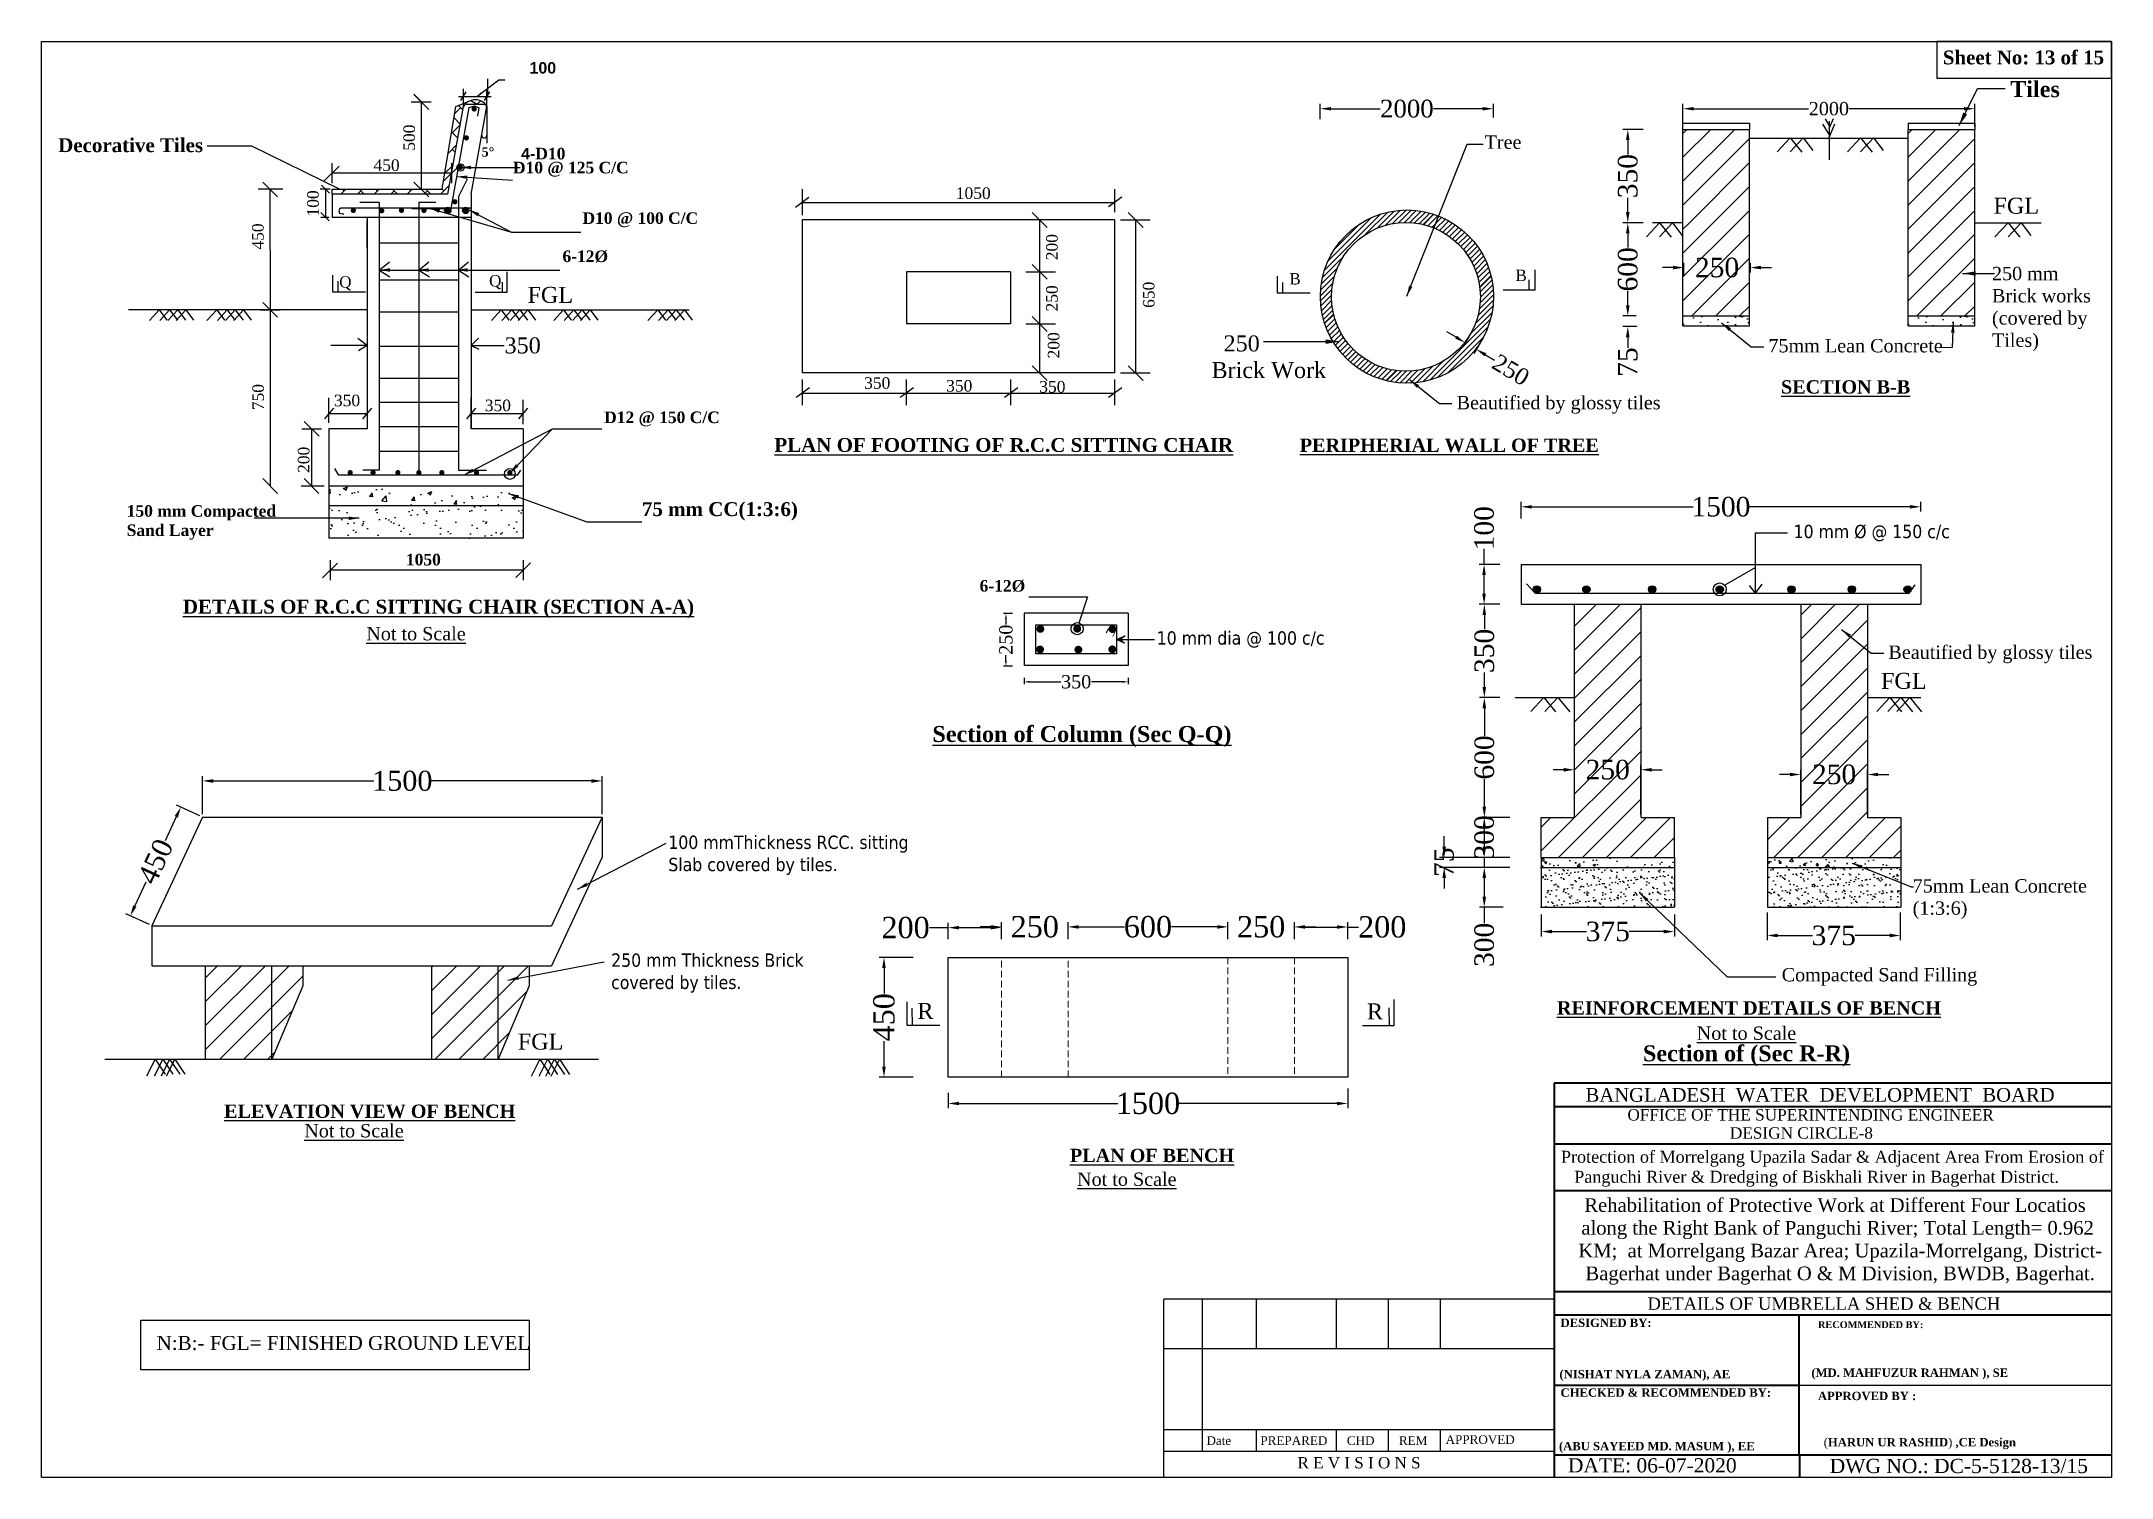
# Model space of a CAD drawing. Header units: metres. Extents: x -1354 to 3686, y -9962 to -7697.
# Drawn here: x 3099.6 to 3255.1, y -7837.8 to -7729.9 of the extents above; entities that cross this region are included whole.
import ezdxf
from ezdxf.enums import TextEntityAlignment as Align

# ---------------------------------------------------------------- set-up
doc = ezdxf.new("R2010")
doc.units = ezdxf.units.M
doc.linetypes.add('DASHED', pattern=[0.75, 0.5, -0.25])
doc.layers.add('LINE', color=7, linetype='Continuous')
doc.layers.add('sheet', color=1, linetype='Continuous', lineweight=15)
doc.styles.add('dim', font='isocp.shx')
doc.styles.add('Kazi_T_H', font='timesbd.ttf')
doc.styles.get("Standard").update_dxf_attribs({"font": 'times.ttf'})
doc.dimstyles.new('Copy of STANDARD', dxfattribs={"dimtxt": 0.5, "dimasz": 0.4075, "dimexe": 0.364, "dimexo": 0.219, "dimgap": 0.09, "dimtad": 0, "dimdec": 0, "dimlfac": 1000, "dimzin": 0, "dimdsep": 46, "dimtxsty": 'Standard', "dimcen": 0.09, "dimclre": 256, "dimadec": 0, "dimazin": 0, "dimtfac": 1, "dimtdec": 0, "dimtofl": 0, "dimtmove": 0, "dimatfit": 3, "dimfxl": 1, "dimtolj": 1, "dimtzin": 0, "dimlwd": -1, "dimarcsym": 0})
doc.dimstyles.new('My style', dxfattribs={"dimtxt": 0.5, "dimasz": 0.4, "dimexe": 0.18, "dimexo": 0.0625, "dimgap": 0.09, "dimtad": 0, "dimdec": 0, "dimlfac": 1000, "dimzin": 0, "dimdsep": 46, "dimtxsty": 'Standard', "dimcen": 0.09, "dimadec": 0, "dimazin": 0, "dimtfac": 1, "dimtdec": 0, "dimtofl": 0, "dimtmove": 0, "dimatfit": 3, "dimfxl": 1, "dimtolj": 1, "dimtzin": 0, "dimarcsym": 0})
doc.dimstyles.get("Standard").update_dxf_attribs({"dimtxt": 0.5, "dimasz": 0.4075, "dimexe": 0.364, "dimexo": 0.219, "dimgap": 0.09, "dimtad": 0, "dimdec": 0, "dimlfac": 1000, "dimzin": 0, "dimdsep": 46, "dimtxsty": 'Standard', "dimcen": 0.09, "dimadec": 0, "dimazin": 0, "dimtfac": 1, "dimtdec": 0, "dimtofl": 0, "dimtmove": 0, "dimatfit": 3, "dimfxl": 1, "dimtolj": 1, "dimtzin": 0, "dimarcsym": 0})
doc.dimstyles.new('STANDARD$0', dxfattribs={"dimscale": 0, "dimtxt": 8, "dimasz": 8, "dimexe": 4, "dimexo": 0, "dimgap": 2, "dimtad": 1, "dimdec": 0, "dimzin": 0, "dimdsep": 46, "dimtxsty": 'dim', "dimblk": 'DOTSMALL', "dimcen": 1, "dimclrd": 6, "dimclre": 6, "dimclrt": 256, "dimadec": 0, "dimazin": 0, "dimtfac": 1, "dimtdec": 0, "dimtix": 1, "dimtofl": 0, "dimtmove": 1, "dimatfit": 3, "dimldrblk": 'DOTSMALL', "dimfxl": 6, "dimtolj": 1, "dimtzin": 0, "dimarcsym": 0})
pattern_1 = [(45, (775.3637, -7612.4268), (-0.8980256, 0.8980256), [])]
pattern_2 = [(45, (792.2682, -7612.4268), (-0.8980256, 0.8980256), [])]

msp = doc.modelspace()

# ---------------------------------------------------------------- texts
at = {"color": 7, "lineweight": 30, "ltscale": 0.18, "insert": (3242.417681, -7730.610311), "char_height": 1.03765426, "width": 37.27220398, "attachment_point": 1}
msp.add_mtext('{\\fTimes New Roman|b1|i0|c0|p18;Sheet No: 13 of 15}', dxfattribs=at)
at = {"color": 0, "linetype": 'ByBlock', "lineweight": 30, "ltscale": 0.5, "insert": (3108.288572, -7827.128462), "char_height": 1.04780933, "width": 46.00178369, "attachment_point": 1}
msp.add_mtext('N:B:- FGL= FINISHED GROUND LEVEL\\P ', dxfattribs=at)
at = {"layer": 'LINE', "color": 0, "linetype": 'ByBlock', "lineweight": 40, "ltscale": 0.5}
for s, height, p in [('BANGLADESH  WATER  DEVELOPMENT  BOARD', 1.02638263, (3233.198775, -7809.537276)), ('OFFICE OF THE SUPERINTENDING ENGINEER', 0.85606931, (3232.486311, -7810.950898)), ('DESIGN CIRCLE-8', 0.85606931, (3231.793652, -7812.313662)), ('DETAILS OF UMBRELLA SHED & BENCH', 0.92455485, (3233.481186, -7825.162279))]:
    msp.add_text(s, height=height, dxfattribs=at).set_placement(p, align=Align.CENTER)
at = {"layer": 'LINE', "color": 0, "linetype": 'ByBlock', "lineweight": 40, "ltscale": 0.5, "style": 'Kazi_T_H'}
for s, height, p in [('DESIGNED BY:', 0.62890946, (3213.708921, -7826.451274)), ('RECOMMENDED BY:', 0.51083171, (3233.040165, -7826.533547)), ('(NISHAT NYLA ZAMAN), AE', 0.62890946, (3213.628398, -7830.304499)), ('(MD. MAHFUZUR RAHMAN ), SE', 0.62890946, (3232.54446, -7830.196488)), ('CHECKED & RECOMMENDED BY:', 0.62890946, (3213.708921, -7831.692186)), ('APPROVED BY :', 0.62890946, (3233.032637, -7831.943374)), ('(ABU SAYEED MD. MASUM ), EE', 0.62890946, (3213.588392, -7835.709954))]:
    msp.add_text(s, height=height, dxfattribs=at).set_placement(p)
at = {"layer": 'LINE', "lineweight": -2, "ltscale": 0.5}
for s, p in [('Date', (3187.12236, -7835.308947)), ('PREPARED', (3191.173531, -7835.308947)), ('CHD', (3197.664708, -7835.308947)), ('REM', (3201.575457, -7835.308947)), ('APPROVED', (3205.080278, -7835.231232))]:
    msp.add_text(s, height=0.6508554, dxfattribs=at).set_placement(p)
msp.add_text('R E V I S I O N S', height=0.84691938, dxfattribs=at).set_placement((3198.578327, -7837.067468), align=Align.CENTER)
at = {"layer": 'LINE', "color": 0, "linetype": 'ByBlock', "lineweight": 40, "ltscale": 0.5}
for s, p in [('DATE: 06-07-2020', (3214.262309, -7837.373239)), ('DWG NO.: DC-5-5128-13/15', (3233.920794, -7837.419706))]:
    msp.add_text(s, height=1.06735992, dxfattribs=at).set_placement(p)
for s, insert, char_height, width, attachment_point in [('                       Protection of Morrelgang Upazila Sadar & Adjacent Area From Erosion of      \\P                Panguchi River & Dredging of Biskhali River in Bagerhat District.', (3230.215394, -7813.221917), 0.9, 50.00693152, 2), ('       Rehabilitation of Protective Work at Different Four Locatios   \\P        along the Right Bank of Panguchi River; Total Length= 0.962  \\P         KM;  at Morrelgang Bazar Area; Upazila-Morrelgang, District- \\P         Bagerhat under Bagerhat O & M Division, BWDB, Bagerhat.', (3232.963098, -7823.276379), 1.02583774, 41.82207794, 8)]:
    msp.add_mtext(s, dxfattribs=dict(at, insert=insert, char_height=char_height, width=width, attachment_point=attachment_point))
at = {"layer": 'LINE', "color": 0, "linetype": 'ByBlock', "lineweight": 40, "ltscale": 0.5, "insert": (3240.687043, -7834.788154), "char_height": 0.628909464, "width": 20.07079786, "attachment_point": 2, "style": 'Kazi_T_H'}
msp.add_mtext('{\\fTimes New Roman|b0|i0|c0|p18;\\C7;(\\fTimes New Roman|b1|i0|c0|p18;HARUN UR RASHID\\fTimes New Roman|b0|i0|c0|p18;) },CE Design', dxfattribs=at)
at = {"layer": 'sheet', "color": 0, "lineweight": -3}
for s, insert, char_height, width, attachment_point in [('{\\fTimes New Roman|b1|i0|c0|p18;  \\H0.8x; \\fArial|b1|i0|c0|p34;\\H0.6191x;100\\fTimes New Roman|b1|i0|c0|p18;\\H1.01x; }', (3134.452194, -7731.479469), 1.7364375, 40.81192098, 1), ('{\\fTimes New Roman|b1|i0|c0|p18;   Tiles }', (3246.113739, -7732.90911), 1.2, 40.81192098, 1), ('{\\fTimes New Roman|b1|i0|c0|p18;Decorative Tiles}', (3100.900007, -7737.196832), 1.0418625, 18.46623526, 1), ('{\\fTimes New Roman|b1|i0|c0|p18;5%%D}', (3132.702215, -7737.875349), 0.694575, 1.28932638, 1), ('{\\fTimes New Roman|b1|i0|c0|p18;  \\H0.8x; \\fArial|b1|i0|c0|p34;\\H0.6191x;4-\\fTimes New Roman|b1|i0|c0|p18;\\H1.01x;D10 }', (3133.824533, -7737.914578), 1.7364375, 40.81192098, 1), ('{\\fTahoma|b0|i0|c0|p34;\\P\\fTimes New Roman|b0|i0|c0|p18;\\H0.324x;Tree}', (3208.009109, -7731.842032), 3.08688975, 11389.33697344, 1), ('450', (3124.574456, -7738.78526), 0.8682188, 6.48674799, 1), ('{\\fTimes New Roman|b1|i0|c0|p18;  \\H0.8x; \\H0.625x;D10 @ 125 C/C}', (3133.214342, -7738.964562), 1.7364375, 40.81192098, 1), ('1050', (3168.299498, -7740.885963), 0.8682188, 3.40406156, 1), ('{\\fTimes New Roman|b1|i0|c0|p18;   \\H0.5x;D10 @ 100 C/C}', (3138.301956, -7742.759452), 1.7364375, 40.81192098, 1), ('{\\fTimes New Roman|b1|i0|c0|p18;  \\H0.6x; \\H0.8333x;6-12%%C}', (3137.062659, -7745.624483), 1.7364375, 42.05511038, 1), ('B', (3210.322237, -7747.06635), 0.85, 0.69314248, 1), ('{\\fTahoma|b0|i0|c0|p34;\\P\\fTimes New Roman|b0|i0|c0|p18;\\H0.324x;250 mm\\PBrick works\\P(covered by\\PTiles)\\P }', (3246.104346, -7741.708864), 3.08688975, 11389.33697344, 1), ('Q', (3122.001844, -7747.55896), 0.85, 0.69314248, 1), ('Q', (3133.255067, -7747.47204), 0.85, 0.69314248, 1), ('B', (3193.343546, -7747.325642), 0.85, 0.69314248, 1), ('  250\\PBrick Work', (3187.501076, -7752.002504), 1.2, 40.81192098, 1), ('{\\fTahoma|b0|i0|c0|p34;\\P\\fTimes New Roman|b0|i0|c0|p18;\\H0.324x;75mm Lean Concrete}', (3229.320919, -7747.126657), 3.08688975, 11389.33697344, 1), ('350', (3121.608498, -7756.451991), 0.8682188, 3.40406156, 1), ('350', (3161.417672, -7755.137951), 0.8682188, 3.40406156, 1), ('350', (3167.576192, -7755.347786), 0.8682188, 3.40406156, 1), ('350', (3174.569487, -7755.422825), 0.8682188, 3.40406156, 1), ('{\\fTahoma|b0|i0|c0|p34;\\P\\fTimes New Roman|b0|i0|c0|p18;\\H0.324x;Beautified by glossy tiles}', (3205.907043, -7751.403168), 3.08688975, 11389.33697344, 1), ('{\\fTahoma|b0|i0|c0|p34;\\P\\fTimes New Roman|b1|i0|c0|p18;\\H0.324x;\\LSECTION B-B}', (3230.266183, -7750.22049), 3.08688975, 11389.33697344, 1), ('350', (3132.932166, -7756.820819), 0.8682188, 3.40406156, 1), ('{\\fTimes New Roman|b1|i0|c0|p18;   \\H0.5x;D12 @ 150 C/C}', (3139.928318, -7757.715964), 1.7364375, 40.81192098, 1), ('{\\fTimes New Roman|b1|i0|c0|p18;\\LPLAN OF FOOTING OF R.C.C SITTING CHAIR}', (3154.678312, -7759.705391), 1.0418625, 46.02680564, 1), ('{\\fTahoma|b0|i0|c0|p34;\\P\\fTimes New Roman|b1|i0|c0|p18;\\H0.324x;\\LPERIPHERIAL WALL OF TREE}', (3194.130543, -7754.600559), 3.08688975, 11389.33697344, 1), ('{\\fTimes New Roman|b1|i0|c0|p18;150 mm Compacted \\PSand Layer}', (3106.046253, -7764.746201), 0.86821875, 48.89902341, 1), ('{\\fTimes New Roman|b1|i0|c0|p18;  \\H0.6x; 75 mm CC(1:3:6)\\H1.667x; }', (3143.0265, -7764.522605), 1.7364375, 40.81192098, 1), ('{\\fTahoma|b0|i0|c0|p34;10 mm %%C @ 150 c/c}', (3231.209685, -7766.221802), 1, 41.69521245, 1), ('{\\fTimes New Roman|b1|i0|c0|p18;1050}', (3127.012607, -7768.400842), 0.86821875, 6.48674799, 1), ('{\\fTimes New Roman|b1|i0|c0|p18;   \\H0.5x;6-12%%C}', (3168.122311, -7770.369281), 1.7364375, 40.81192098, 1), ('{\\fTimes New Roman|b1|i0|c0|p18;\\LDETAILS OF R.C.C SITTING CHAIR (SECTION A-A)}', (3129.45656, -7771.847859), 1.0418625, 41.10701382, 2), ('{\\fTahoma|b0|i0|c0|p34;\\P\\fTimes New Roman|b0|i0|c0|p18;\\H0.4319x;               \\LNot to Scale}', (3118.373344, -7770.036838), 2.31516731, 8542.00273008, 1), ('{\\fTahoma|b0|i0|c0|p34;10 mm dia @ 100 c/c}', (3183.38879, -7774.217926), 1, 41.69521245, 1), ('{\\fTahoma|b0|i0|c0|p34;\\P\\fTimes New Roman|b0|i0|c0|p18;\\H0.324x;Beautified by glossy tiles}', (3238.329173, -7770.140025), 3.08688975, 11389.33697344, 1), ('{\\fTimes New Roman|b1|i0|c0|p18;\\LSection of Column (Sec Q-Q)}', (3166.544819, -7781.326998), 1.2, 8542.00273008, 1), ('{\\fTahoma|b0|i0|c0|p34;100 mmThickness RCC. sitting\\PSlab covered by tiles.}', (3146.714753, -7789.558646), 1, 41.69521245, 1), ('{\\fTahoma|b0|i0|c0|p34;\\P\\fTimes New Roman|b0|i0|c0|p18;\\H0.324x;75mm Lean Concrete \\P(1:3:6)}', (3240.148078, -7787.683676), 3.08688975, 11389.33697344, 1), ('{\\fTahoma|b0|i0|c0|p34;250 mm Thickness Brick \\Pcovered by tiles.}', (3142.423582, -7798.406965), 1, 41.69521245, 1), ('{\\fTahoma|b0|i0|c0|p34;\\P\\fTimes New Roman|b0|i0|c0|p18;\\H0.324x;Compacted Sand Filling}', (3230.313041, -7794.35592), 3.08688975, 11389.33697344, 1), ('R', (3165.416831, -7802.121476), 1.2, 0.69314248, 1), ('R', (3199.174425, -7802.156534), 1.2, 0.69314248, 1), ('{\\fTahoma|b0|i0|c0|p34;\\P\\fTimes New Roman|b1|i0|c0|p18;\\H0.324x;\\LREINFORCEMENT DETAILS OF BENCH}', (3213.439204, -7796.849418), 3.08688975, 11389.33697344, 1), ('{\\fTahoma|b0|i0|c0|p34;\\P\\fTimes New Roman|b0|i0|c0|p18;\\H0.4319x;               \\LNot to Scale}', (3218.274677, -7800.030061), 2.31516731, 8542.00273008, 1), ('{\\fTimes New Roman|b1|i0|c0|p18;\\LSection of (Sec R-R)}', (3219.894761, -7805.303979), 1.2, 8542.00273008, 1), ('{\\fTahoma|b0|i0|c0|p34;\\P\\fTimes New Roman|b1|i0|c0|p18;\\H0.324x;\\LELEVATION VIEW OF BENCH}', (3113.360768, -7804.604472), 3.08688975, 11389.33697344, 1), ('{\\fTahoma|b0|i0|c0|p34;\\P\\fTimes New Roman|b0|i0|c0|p18;\\H0.4319x;               \\LNot to Scale}', (3113.715171, -7807.355918), 2.31516731, 8542.00273008, 1), ('{\\fTahoma|b0|i0|c0|p34;\\P\\fTimes New Roman|b1|i0|c0|p18;\\H0.324x;\\LPLAN OF BENCH}', (3176.867709, -7807.927905), 3.08688975, 11389.33697344, 1), ('{\\fTahoma|b0|i0|c0|p34;\\P\\fTimes New Roman|b0|i0|c0|p18;\\H0.4319x;               \\LNot to Scale}', (3171.74545, -7810.997086), 2.31516731, 8542.00273008, 1)]:
    msp.add_mtext(s, dxfattribs=dict(at, insert=insert, char_height=char_height, width=width, attachment_point=attachment_point))
at = {"layer": 'sheet', "color": 0, "lineweight": -3, "char_height": 0.8682188, "attachment_point": 1, "rotation": 90}
for s, insert, width in [('500', (3126.824783, -7738.136785), 6.48674799), ('100', (3119.598961, -7743.070892), 3.40406156), ('450', (3115.462755, -7745.556672), 3.40406156), ('200', (3175.083043, -7746.356283), 3.40406156), ('250', (3175.083043, -7750.202258), 3.40406156), ('650', (3182.351142, -7749.934411), 3.40406156), ('200', (3175.211346, -7753.727781), 3.40406156), ('750', (3115.480447, -7757.617216), 3.40406156), ('200', (3118.897475, -7762.326051), 3.40406156)]:
    msp.add_mtext(s, dxfattribs=dict(at, insert=insert, width=width))
at = {"layer": 'sheet', "color": 0, "lineweight": -3, "char_height": 1.2, "attachment_point": 1}
for s, insert in [('\\PFGL ', (3246.216376, -7739.660809)), ('FGL ', (3136.143172, -7748.35759)), ('350', (3134.420717, -7752.148285)), ('FGL ', (3237.770472, -7777.336925)), ('FGL', (3135.413179, -7804.425668))]:
    msp.add_mtext(s, dxfattribs=dict(at, insert=insert))

# ---------------------------------------------------------------- blocks, each defined once
blk = doc.blocks.new('*D931')
at = {"layer": 'Defpoints', "color": 0, "lineweight": -3}
for p in [(3110.11, -7787.42), (3111.74, -7788.17), (3107.95, -7796.33)]:
    blk.add_point(p, dxfattribs=at)
at = {"layer": 'sheet', "color": 0, "lineweight": -2}
for p, q in [((3111.54, -7788.08), (3109.78, -7787.26)), ((3109.77, -7788.14), (3108.93, -7789.96)), ((3106.65, -7794.85), (3107.5, -7793.03)), ((3107.75, -7796.24), (3105.99, -7795.42))]:
    blk.add_line(p, q, dxfattribs=at)
at = {"layer": 'sheet', "color": 0, "lineweight": -3}
for points in [[(3109.65, -7788.08), (3109.89, -7788.2), (3110.11, -7787.42)], [(3106.53, -7794.8), (3106.78, -7794.91), (3106.32, -7795.58)]]:
    blk.add_solid(points, dxfattribs=at)
at = {"layer": 'sheet', "color": 0, "lineweight": -3, "insert": (3108.21, -7791.5), "char_height": 0.5, "attachment_point": 5, "rotation": 65.0807}
blk.add_mtext('\\A1;{\\H3x;450}', dxfattribs=at)
blk = doc.blocks.new('*D932')
at = {"layer": 'Defpoints', "color": 0, "lineweight": -3}
for p in [(3162.91, -7798.7), (3165.32, -7798.7), (3165.32, -7807.7)]:
    blk.add_point(p, dxfattribs=at)
at = {"layer": 'sheet', "color": 0, "lineweight": -2}
for p, q in [((3165.1, -7798.7), (3162.54, -7798.7)), ((3162.91, -7799.5), (3162.91, -7801.4)), ((3162.91, -7806.9), (3162.91, -7805)), ((3165.1, -7807.7), (3162.54, -7807.7))]:
    blk.add_line(p, q, dxfattribs=at)
at = {"layer": 'sheet', "color": 0, "lineweight": -3}
for points in [[(3162.77, -7799.5), (3163.04, -7799.5), (3162.91, -7798.7)], [(3162.77, -7806.9), (3163.04, -7806.9), (3162.91, -7807.7)]]:
    blk.add_solid(points, dxfattribs=at)
at = {"layer": 'sheet', "color": 0, "lineweight": -3, "insert": (3162.91, -7803.2), "char_height": 0.4, "attachment_point": 5, "rotation": 90}
blk.add_mtext('\\A1;{\\H4x;450}', dxfattribs=at)
blk = doc.blocks.new('*D933')
at = {"layer": 'Defpoints', "color": 0, "lineweight": -3}
for p in [(3167.73, -7808.64), (3197.73, -7808.32), (3197.73, -7809.67)]:
    blk.add_point(p, dxfattribs=at)
at = {"layer": 'sheet', "color": 0, "lineweight": -2}
for p, q in [((3167.73, -7808.86), (3167.73, -7810.03)), ((3197.73, -7808.54), (3197.73, -7810.03)), ((3168.53, -7809.67), (3180.46, -7809.67)), ((3196.93, -7809.67), (3185, -7809.67))]:
    blk.add_line(p, q, dxfattribs=at)
at = {"layer": 'sheet', "color": 0, "lineweight": -3}
for points in [[(3168.53, -7809.54), (3168.53, -7809.8), (3167.73, -7809.67)], [(3196.93, -7809.54), (3196.93, -7809.8), (3197.73, -7809.67)]]:
    blk.add_solid(points, dxfattribs=at)
at = {"layer": 'sheet', "color": 0, "lineweight": -3, "insert": (3182.73, -7809.67), "char_height": 0.4, "attachment_point": 5}
blk.add_mtext('\\A1;{\\H4x;1500}', dxfattribs=at)
blk = doc.blocks.new('*D934')
at = {"layer": 'Defpoints', "color": 0, "lineweight": -3}
for p in [(3209.36, -7769.19), (3207.97, -7772.19), (3209.36, -7772.19)]:
    blk.add_point(p, dxfattribs=at)
at = {"layer": 'sheet', "color": 0, "lineweight": -2}
for p, q in [((3207.97, -7769.19), (3207.97, -7768.03)), ((3209.14, -7769.19), (3207.6, -7769.19)), ((3207.97, -7771.39), (3207.97, -7769.99)), ((3209.14, -7772.19), (3207.6, -7772.19))]:
    blk.add_line(p, q, dxfattribs=at)
at = {"layer": 'sheet', "color": 0, "lineweight": -3}
for points in [[(3207.83, -7769.99), (3208.1, -7769.99), (3207.97, -7769.19)], [(3207.83, -7771.39), (3208.1, -7771.39), (3207.97, -7772.19)]]:
    blk.add_solid(points, dxfattribs=at)
at = {"layer": 'sheet', "color": 0, "lineweight": -3, "insert": (3207.97, -7766.48), "char_height": 0.4, "attachment_point": 5, "rotation": 90}
blk.add_mtext('\\A1;{\\H3.667x;100}', dxfattribs=at)
blk = doc.blocks.new('*D935')
at = {"layer": 'Defpoints', "color": 0, "lineweight": -3}
for p in [(3209.36, -7772.19), (3207.99, -7779.19), (3209.36, -7779.19)]:
    blk.add_point(p, dxfattribs=at)
at = {"layer": 'sheet', "color": 0, "lineweight": -2}
for p, q in [((3209.15, -7772.19), (3207.62, -7772.19)), ((3207.99, -7772.99), (3207.99, -7774.06)), ((3207.99, -7778.39), (3207.99, -7777.32)), ((3209.15, -7779.19), (3207.62, -7779.19))]:
    blk.add_line(p, q, dxfattribs=at)
at = {"layer": 'sheet', "color": 0, "lineweight": -3}
for points in [[(3207.85, -7772.99), (3208.12, -7772.99), (3207.99, -7772.19)], [(3207.85, -7778.39), (3208.12, -7778.39), (3207.99, -7779.19)]]:
    blk.add_solid(points, dxfattribs=at)
at = {"layer": 'sheet', "color": 0, "lineweight": -3, "insert": (3207.99, -7775.69), "char_height": 0.4, "attachment_point": 5, "rotation": 90}
blk.add_mtext('\\A1;{\\H3.667x;350}', dxfattribs=at)
blk = doc.blocks.new('*D936')
at = {"layer": 'Defpoints', "color": 0, "lineweight": -3}
for p in [(3209.36, -7779.19), (3207.99, -7788.19), (3210.11, -7788.19)]:
    blk.add_point(p, dxfattribs=at)
at = {"layer": 'sheet', "color": 0, "lineweight": -2}
for p, q in [((3209.15, -7779.19), (3207.62, -7779.19)), ((3207.99, -7779.99), (3207.99, -7782.06)), ((3207.99, -7787.39), (3207.99, -7785.32)), ((3209.9, -7788.19), (3207.62, -7788.19))]:
    blk.add_line(p, q, dxfattribs=at)
at = {"layer": 'sheet', "color": 0, "lineweight": -3}
for points in [[(3207.85, -7779.99), (3208.12, -7779.99), (3207.99, -7779.19)], [(3207.85, -7787.39), (3208.12, -7787.39), (3207.99, -7788.19)]]:
    blk.add_solid(points, dxfattribs=at)
at = {"layer": 'sheet', "color": 0, "lineweight": -3, "insert": (3207.99, -7783.69), "char_height": 0.4, "attachment_point": 5, "rotation": 90}
blk.add_mtext('\\A1;{\\H3.667x;600}', dxfattribs=at)
blk = doc.blocks.new('*D937')
at = {"layer": 'Defpoints', "color": 0, "lineweight": -3}
for p in [(3210.11, -7788.19), (3207.98, -7791.19), (3210.11, -7791.19)]:
    blk.add_point(p, dxfattribs=at)
at = {"layer": 'sheet', "color": 0, "lineweight": -2}
for p, q in [((3209.9, -7788.19), (3207.62, -7788.19)), ((3207.98, -7788.99), (3207.98, -7790.39)), ((3209.9, -7791.19), (3207.62, -7791.19))]:
    blk.add_line(p, q, dxfattribs=at)
at = {"layer": 'sheet', "color": 0, "lineweight": -3}
for points in [[(3207.85, -7788.99), (3208.12, -7788.99), (3207.98, -7788.19)], [(3207.85, -7790.39), (3208.12, -7790.39), (3207.98, -7791.19)]]:
    blk.add_solid(points, dxfattribs=at)
at = {"layer": 'sheet', "color": 0, "lineweight": -3, "insert": (3207.98, -7789.69), "char_height": 0.4, "attachment_point": 5, "rotation": 90}
blk.add_mtext('\\A1;{\\H3.667x;300}', dxfattribs=at)
blk = doc.blocks.new('*D938')
at = {"layer": 'Defpoints', "color": 0, "lineweight": -3}
for p in [(3210.75, -7764.87), (3240.75, -7765.44), (3210.75, -7765.97)]:
    blk.add_point(p, dxfattribs=at)
at = {"layer": 'sheet', "color": 0, "lineweight": -2}
for p, q in [((3210.75, -7765.75), (3210.75, -7764.5)), ((3211.55, -7764.87), (3223.66, -7764.87)), ((3239.95, -7764.87), (3227.84, -7764.87)), ((3240.75, -7765.22), (3240.75, -7764.5))]:
    blk.add_line(p, q, dxfattribs=at)
at = {"layer": 'sheet', "color": 0, "lineweight": -3}
for points in [[(3211.55, -7764.74), (3211.55, -7765), (3210.75, -7764.87)], [(3239.95, -7764.74), (3239.95, -7765), (3240.75, -7764.87)]]:
    blk.add_solid(points, dxfattribs=at)
at = {"layer": 'sheet', "color": 0, "lineweight": -3, "insert": (3225.75, -7764.87), "char_height": 0.4, "attachment_point": 5}
blk.add_mtext('\\A1;{\\H3.667x;1500}', dxfattribs=at)
blk = doc.blocks.new('*D939')
at = {"layer": 'Defpoints', "color": 0, "lineweight": -3}
for p in [(3212.26, -7795.28), (3222.26, -7795.28), (3222.26, -7796.76)]:
    blk.add_point(p, dxfattribs=at)
at = {"layer": 'sheet', "color": 0, "lineweight": -2}
for p, q in [((3212.26, -7795.49), (3212.26, -7797.13)), ((3213.06, -7796.76), (3215.66, -7796.76)), ((3221.46, -7796.76), (3218.86, -7796.76)), ((3222.26, -7795.49), (3222.26, -7797.13))]:
    blk.add_line(p, q, dxfattribs=at)
at = {"layer": 'sheet', "color": 0, "lineweight": -3}
for points in [[(3213.06, -7796.63), (3213.06, -7796.9), (3212.26, -7796.76)], [(3221.46, -7796.63), (3221.46, -7796.9), (3222.26, -7796.76)]]:
    blk.add_solid(points, dxfattribs=at)
at = {"layer": 'sheet', "color": 0, "lineweight": -3, "insert": (3217.26, -7796.76), "char_height": 0.4, "attachment_point": 5}
blk.add_mtext('\\A1;{\\H3.667x;375}', dxfattribs=at)
blk = doc.blocks.new('*D940')
at = {"layer": 'Defpoints', "color": 0, "lineweight": -3}
for p in [(3229.22, -7795.11), (3239.22, -7795.11), (3239.22, -7797.06)]:
    blk.add_point(p, dxfattribs=at)
at = {"layer": 'sheet', "color": 0, "lineweight": -2}
for p, q in [((3229.22, -7795.33), (3229.22, -7797.42)), ((3239.22, -7795.33), (3239.22, -7797.42)), ((3230.02, -7797.06), (3232.63, -7797.06)), ((3238.42, -7797.06), (3235.82, -7797.06))]:
    blk.add_line(p, q, dxfattribs=at)
at = {"layer": 'sheet', "color": 0, "lineweight": -3}
for points in [[(3230.02, -7796.92), (3230.02, -7797.19), (3229.22, -7797.06)], [(3238.42, -7796.92), (3238.42, -7797.19), (3239.22, -7797.06)]]:
    blk.add_solid(points, dxfattribs=at)
at = {"layer": 'sheet', "color": 0, "lineweight": -3, "insert": (3234.22, -7797.06), "char_height": 0.4, "attachment_point": 5}
blk.add_mtext('\\A1;{\\H3.667x;375}', dxfattribs=at)
blk = doc.blocks.new('*D941')
at = {"layer": 'Defpoints', "color": 0, "lineweight": -3}
for p in [(3171.73, -7796.47), (3167.73, -7797.56), (3171.73, -7797.56)]:
    blk.add_point(p, dxfattribs=at)
at = {"layer": 'sheet', "color": 0, "lineweight": -2}
for p, q in [((3167.73, -7796.47), (3166.32, -7796.47)), ((3167.73, -7797.34), (3167.73, -7796.11)), ((3170.93, -7796.47), (3168.53, -7796.47)), ((3171.73, -7797.34), (3171.73, -7796.11))]:
    blk.add_line(p, q, dxfattribs=at)
at = {"layer": 'sheet', "color": 0, "lineweight": -3}
for points in [[(3168.53, -7796.34), (3168.53, -7796.6), (3167.73, -7796.47)], [(3170.93, -7796.34), (3170.93, -7796.6), (3171.73, -7796.47)]]:
    blk.add_solid(points, dxfattribs=at)
at = {"layer": 'sheet', "color": 0, "lineweight": -3, "insert": (3164.53, -7796.47), "char_height": 0.4, "attachment_point": 5}
blk.add_mtext('\\A1;{\\H4x;200}', dxfattribs=at)
blk = doc.blocks.new('*D942')
at = {"layer": 'Defpoints', "color": 0, "lineweight": -3}
for p in [(3176.73, -7796.41), (3171.73, -7797.56), (3176.73, -7797.56)]:
    blk.add_point(p, dxfattribs=at)
at = {"layer": 'sheet', "color": 0, "lineweight": -2}
for p, q in [((3170.93, -7796.41), (3170.13, -7796.41)), ((3171.73, -7797.34), (3171.73, -7796.05)), ((3176.73, -7797.34), (3176.73, -7796.05)), ((3177.53, -7796.41), (3178.33, -7796.41))]:
    blk.add_line(p, q, dxfattribs=at)
at = {"layer": 'sheet', "color": 0, "lineweight": -3}
for points in [[(3170.93, -7796.28), (3170.93, -7796.55), (3171.73, -7796.41)], [(3177.53, -7796.28), (3177.53, -7796.55), (3176.73, -7796.41)]]:
    blk.add_solid(points, dxfattribs=at)
at = {"layer": 'sheet', "color": 0, "lineweight": -3, "insert": (3174.23, -7796.41), "char_height": 0.4, "attachment_point": 5}
blk.add_mtext('\\A1;{\\H4x;250}', dxfattribs=at)
blk = doc.blocks.new('*D943')
at = {"layer": 'Defpoints', "color": 0, "lineweight": -3}
for p in [(3188.73, -7796.41), (3176.73, -7797.56), (3188.73, -7797.56)]:
    blk.add_point(p, dxfattribs=at)
at = {"layer": 'sheet', "color": 0, "lineweight": -2}
for p, q in [((3176.73, -7797.34), (3176.73, -7796.05)), ((3177.53, -7796.41), (3180.96, -7796.41)), ((3187.93, -7796.41), (3184.5, -7796.41)), ((3188.73, -7797.34), (3188.73, -7796.05))]:
    blk.add_line(p, q, dxfattribs=at)
at = {"layer": 'sheet', "color": 0, "lineweight": -3}
for points in [[(3177.53, -7796.28), (3177.53, -7796.55), (3176.73, -7796.41)], [(3187.93, -7796.28), (3187.93, -7796.55), (3188.73, -7796.41)]]:
    blk.add_solid(points, dxfattribs=at)
at = {"layer": 'sheet', "color": 0, "lineweight": -3, "insert": (3182.73, -7796.41), "char_height": 0.4, "attachment_point": 5}
blk.add_mtext('\\A1;{\\H4x;600}', dxfattribs=at)
blk = doc.blocks.new('*D944')
at = {"layer": 'Defpoints', "color": 0, "lineweight": -3}
for p in [(3193.73, -7796.41), (3188.73, -7797.56), (3193.73, -7797.56)]:
    blk.add_point(p, dxfattribs=at)
at = {"layer": 'sheet', "color": 0, "lineweight": -2}
for p, q in [((3187.93, -7796.41), (3187.13, -7796.41)), ((3188.73, -7797.34), (3188.73, -7796.05)), ((3193.73, -7797.34), (3193.73, -7796.05)), ((3194.53, -7796.41), (3195.33, -7796.41))]:
    blk.add_line(p, q, dxfattribs=at)
at = {"layer": 'sheet', "color": 0, "lineweight": -3}
for points in [[(3187.93, -7796.28), (3187.93, -7796.55), (3188.73, -7796.41)], [(3194.53, -7796.28), (3194.53, -7796.55), (3193.73, -7796.41)]]:
    blk.add_solid(points, dxfattribs=at)
at = {"layer": 'sheet', "color": 0, "lineweight": -3, "insert": (3191.23, -7796.41), "char_height": 0.4, "attachment_point": 5}
blk.add_mtext('\\A1;{\\H4x;250}', dxfattribs=at)
blk = doc.blocks.new('*D945')
at = {"layer": 'Defpoints', "color": 0, "lineweight": -3}
for p in [(3197.73, -7796.42), (3193.73, -7797.56), (3197.73, -7797.56)]:
    blk.add_point(p, dxfattribs=at)
at = {"layer": 'sheet', "color": 0, "lineweight": -2}
for p, q in [((3193.73, -7797.34), (3193.73, -7796.05)), ((3194.53, -7796.42), (3196.93, -7796.42)), ((3197.73, -7797.34), (3197.73, -7796.05)), ((3197.73, -7796.42), (3198.53, -7796.42))]:
    blk.add_line(p, q, dxfattribs=at)
at = {"layer": 'sheet', "color": 0, "lineweight": -3}
for points in [[(3194.53, -7796.29), (3194.53, -7796.55), (3193.73, -7796.42)], [(3196.93, -7796.29), (3196.93, -7796.55), (3197.73, -7796.42)]]:
    blk.add_solid(points, dxfattribs=at)
at = {"layer": 'sheet', "color": 0, "lineweight": -3, "insert": (3200.32, -7796.42), "char_height": 0.4, "attachment_point": 5}
blk.add_mtext('\\A1;{\\H4x;200}', dxfattribs=at)
blk = doc.blocks.new('*D946')
at = {"layer": 'Defpoints', "color": 0, "lineweight": -3}
for p in [(3219.75, -7784.61), (3214.75, -7788.19), (3219.75, -7788.19)]:
    blk.add_point(p, dxfattribs=at)
at = {"layer": 'sheet', "color": 0, "lineweight": -2}
for p, q in [((3214.75, -7787.97), (3214.75, -7784.25)), ((3219.75, -7787.97), (3219.75, -7784.25)), ((3213.95, -7784.61), (3213.15, -7784.61)), ((3220.55, -7784.61), (3221.35, -7784.61))]:
    blk.add_line(p, q, dxfattribs=at)
at = {"layer": 'sheet', "color": 0, "lineweight": -3}
for points in [[(3213.95, -7784.48), (3213.95, -7784.75), (3214.75, -7784.61)], [(3220.55, -7784.48), (3220.55, -7784.75), (3219.75, -7784.61)]]:
    blk.add_solid(points, dxfattribs=at)
at = {"layer": 'sheet', "color": 0, "lineweight": -3, "insert": (3217.25, -7784.61), "char_height": 0.4, "attachment_point": 5}
blk.add_mtext('\\A1;{\\H3.667x;250}', dxfattribs=at)
blk = doc.blocks.new('*D947')
at = {"layer": 'Defpoints', "color": 0, "lineweight": -3}
for p in [(3236.75, -7784.97), (3231.75, -7788.19), (3236.75, -7788.19)]:
    blk.add_point(p, dxfattribs=at)
at = {"layer": 'sheet', "color": 0, "lineweight": -2}
for p, q in [((3231.75, -7787.97), (3231.75, -7784.61)), ((3236.75, -7787.97), (3236.75, -7784.61)), ((3230.95, -7784.97), (3230.15, -7784.97)), ((3237.55, -7784.97), (3238.35, -7784.97))]:
    blk.add_line(p, q, dxfattribs=at)
at = {"layer": 'sheet', "color": 0, "lineweight": -3}
for points in [[(3230.95, -7784.84), (3230.95, -7785.1), (3231.75, -7784.97)], [(3237.55, -7784.84), (3237.55, -7785.1), (3236.75, -7784.97)]]:
    blk.add_solid(points, dxfattribs=at)
at = {"layer": 'sheet', "color": 0, "lineweight": -3, "insert": (3234.25, -7784.97), "char_height": 0.4, "attachment_point": 5}
blk.add_mtext('\\A1;{\\H3.667x;250}', dxfattribs=at)
blk = doc.blocks.new('*D948')
at = {"layer": 'Defpoints', "color": 0, "lineweight": -3}
for p in [(3210.11, -7791.94), (3207.98, -7794.94), (3209.62, -7794.94)]:
    blk.add_point(p, dxfattribs=at)
at = {"layer": 'sheet', "color": 0, "lineweight": -2}
for p, q in [((3209.9, -7791.94), (3207.62, -7791.94)), ((3207.98, -7792.74), (3207.98, -7794.14)), ((3209.41, -7794.94), (3207.62, -7794.94)), ((3207.98, -7794.94), (3207.98, -7796.13))]:
    blk.add_line(p, q, dxfattribs=at)
at = {"layer": 'sheet', "color": 0, "lineweight": -3}
for points in [[(3207.85, -7792.74), (3208.12, -7792.74), (3207.98, -7791.94)], [(3207.85, -7794.14), (3208.12, -7794.14), (3207.98, -7794.94)]]:
    blk.add_solid(points, dxfattribs=at)
at = {"layer": 'sheet', "color": 0, "lineweight": -3, "insert": (3207.98, -7797.76), "char_height": 0.4, "attachment_point": 5, "rotation": 90}
blk.add_mtext('\\A1;{\\H3.667x;300}', dxfattribs=at)
blk = doc.blocks.new('*D949')
at = {"layer": 'Defpoints', "color": 0, "lineweight": -3}
for p in [(3204.97, -7791.94), (3207.98, -7791.19), (3207.98, -7791.94)]:
    blk.add_point(p, dxfattribs=at)
at = {"layer": 'sheet', "color": 0, "lineweight": -2}
for p, q in [((3204.97, -7790.39), (3204.97, -7789.59)), ((3207.76, -7791.19), (3204.61, -7791.19)), ((3207.76, -7791.94), (3204.61, -7791.94)), ((3204.97, -7792.74), (3204.97, -7793.54))]:
    blk.add_line(p, q, dxfattribs=at)
at = {"layer": 'sheet', "color": 0, "lineweight": -3}
for points in [[(3204.84, -7790.39), (3205.11, -7790.39), (3204.97, -7791.19)], [(3204.84, -7792.74), (3205.11, -7792.74), (3204.97, -7791.94)]]:
    blk.add_solid(points, dxfattribs=at)
at = {"layer": 'sheet', "color": 0, "lineweight": -3, "insert": (3204.97, -7791.56), "char_height": 0.4, "attachment_point": 5, "rotation": 90}
blk.add_mtext('\\A1;{\\H3.667x;75}', dxfattribs=at)
blk = doc.blocks.new('*D950')
at = {"layer": 'Defpoints', "color": 0, "lineweight": -3}
for p in [(3220.14, -7736.54), (3218.76, -7743.54), (3220.14, -7743.54)]:
    blk.add_point(p, dxfattribs=at)
at = {"layer": 'sheet', "color": 0, "lineweight": -2}
for p, q in [((3219.92, -7736.54), (3218.39, -7736.54)), ((3218.76, -7737.34), (3218.76, -7738.41)), ((3218.76, -7742.74), (3218.76, -7741.67)), ((3219.92, -7743.54), (3218.39, -7743.54))]:
    blk.add_line(p, q, dxfattribs=at)
at = {"layer": 'sheet', "color": 0, "lineweight": -3}
for points in [[(3218.62, -7737.34), (3218.89, -7737.34), (3218.76, -7736.54)], [(3218.62, -7742.74), (3218.89, -7742.74), (3218.76, -7743.54)]]:
    blk.add_solid(points, dxfattribs=at)
at = {"layer": 'sheet', "color": 0, "lineweight": -3, "insert": (3218.76, -7740.04), "char_height": 0.4, "attachment_point": 5, "rotation": 90}
blk.add_mtext('\\A1;{\\H3.667x;350}', dxfattribs=at)
blk = doc.blocks.new('*D951')
at = {"layer": 'Defpoints', "color": 0, "lineweight": -3}
for p in [(3220.14, -7743.54), (3218.76, -7750.54), (3219.61, -7750.54)]:
    blk.add_point(p, dxfattribs=at)
at = {"layer": 'sheet', "color": 0, "lineweight": -2}
for p, q in [((3219.92, -7743.54), (3218.39, -7743.54)), ((3218.76, -7744.34), (3218.76, -7745.41)), ((3218.76, -7749.74), (3218.76, -7748.67)), ((3219.39, -7750.54), (3218.39, -7750.54))]:
    blk.add_line(p, q, dxfattribs=at)
at = {"layer": 'sheet', "color": 0, "lineweight": -3}
for points in [[(3218.62, -7744.34), (3218.89, -7744.34), (3218.76, -7743.54)], [(3218.62, -7749.74), (3218.89, -7749.74), (3218.76, -7750.54)]]:
    blk.add_solid(points, dxfattribs=at)
at = {"layer": 'sheet', "color": 0, "lineweight": -3, "insert": (3218.76, -7747.04), "char_height": 0.4, "attachment_point": 5, "rotation": 90}
blk.add_mtext('\\A1;{\\H3.667x;600}', dxfattribs=at)
blk = doc.blocks.new('*D952')
at = {"layer": 'Defpoints', "color": 0, "lineweight": -3}
for p in [(3227.96, -7746.91), (3222.96, -7747.7), (3227.96, -7747.5)]:
    blk.add_point(p, dxfattribs=at)
at = {"layer": 'sheet', "color": 0, "lineweight": -2}
for p, q in [((3222.16, -7746.91), (3221.36, -7746.91)), ((3222.96, -7747.48), (3222.96, -7746.54)), ((3227.96, -7747.28), (3227.96, -7746.54)), ((3228.76, -7746.91), (3229.56, -7746.91))]:
    blk.add_line(p, q, dxfattribs=at)
at = {"layer": 'sheet', "color": 0, "lineweight": -3}
for points in [[(3222.16, -7746.77), (3222.16, -7747.04), (3222.96, -7746.91)], [(3228.76, -7746.77), (3228.76, -7747.04), (3227.96, -7746.91)]]:
    blk.add_solid(points, dxfattribs=at)
at = {"layer": 'sheet', "color": 0, "lineweight": -3, "insert": (3225.46, -7746.91), "char_height": 0.4, "attachment_point": 5}
blk.add_mtext('\\A1;{\\H3.667x;250}', dxfattribs=at)
blk = doc.blocks.new('*D953')
at = {"layer": 'Defpoints', "color": 0, "lineweight": -3}
for p in [(3195.67, -7734.98), (3195.67, -7735.99), (3208.67, -7735.87)]:
    blk.add_point(p, dxfattribs=at)
at = {"layer": 'sheet', "color": 0, "lineweight": -2}
for p, q in [((3195.67, -7735.77), (3195.67, -7734.62)), ((3208.67, -7735.65), (3208.67, -7734.62)), ((3196.47, -7734.98), (3200.17, -7734.98)), ((3207.87, -7734.98), (3204.18, -7734.98))]:
    blk.add_line(p, q, dxfattribs=at)
at = {"layer": 'sheet', "color": 0, "lineweight": -3}
for points in [[(3196.47, -7734.85), (3196.47, -7735.11), (3195.67, -7734.98)], [(3207.87, -7734.85), (3207.87, -7735.11), (3208.67, -7734.98)]]:
    blk.add_solid(points, dxfattribs=at)
at = {"layer": 'sheet', "color": 0, "lineweight": -3, "insert": (3202.17, -7734.98), "char_height": 0.4, "attachment_point": 5}
blk.add_mtext('\\A1;{\\H3.333x;2000}', dxfattribs=at)
blk = doc.blocks.new('*D954')
at = {"layer": 'Defpoints', "color": 0, "lineweight": -3}
for p in [(3218.76, -7751.34), (3219.61, -7750.54), (3219.65, -7751.34)]:
    blk.add_point(p, dxfattribs=at)
at = {"layer": 'sheet', "color": 0, "lineweight": -2}
for p, q in [((3218.76, -7749.74), (3218.76, -7748.94)), ((3219.39, -7750.54), (3218.39, -7750.54)), ((3219.43, -7751.34), (3218.39, -7751.34)), ((3218.76, -7752.14), (3218.76, -7752.94))]:
    blk.add_line(p, q, dxfattribs=at)
at = {"layer": 'sheet', "color": 0, "lineweight": -3}
for points in [[(3218.62, -7749.74), (3218.89, -7749.74), (3218.76, -7750.54)], [(3218.62, -7752.14), (3218.89, -7752.14), (3218.76, -7751.34)]]:
    blk.add_solid(points, dxfattribs=at)
at = {"layer": 'sheet', "color": 0, "lineweight": -3, "insert": (3218.76, -7754), "char_height": 0.4, "attachment_point": 5, "rotation": 90}
blk.add_mtext('\\A1;{\\H3.667x;75}', dxfattribs=at)
blk = doc.blocks.new('*D955')
at = {"layer": 'Defpoints', "color": 0, "lineweight": -3}
for p in [(3244.81, -7734.98), (3222.9, -7736.54), (3244.81, -7736.54)]:
    blk.add_point(p, dxfattribs=at)
at = {"layer": 'sheet', "color": 0, "lineweight": -2}
for p, q in [((3222.9, -7736.32), (3222.9, -7734.62)), ((3244.81, -7736.32), (3244.81, -7734.62)), ((3223.7, -7734.98), (3232.33, -7734.98)), ((3244.01, -7734.98), (3235.38, -7734.98))]:
    blk.add_line(p, q, dxfattribs=at)
at = {"layer": 'sheet', "color": 0, "lineweight": -3}
for points in [[(3223.7, -7734.85), (3223.7, -7735.11), (3222.9, -7734.98)], [(3244.01, -7734.85), (3244.01, -7735.11), (3244.81, -7734.98)]]:
    blk.add_solid(points, dxfattribs=at)
at = {"layer": 'sheet', "color": 0, "lineweight": -3, "insert": (3233.86, -7734.98), "char_height": 0.4, "attachment_point": 5}
blk.add_mtext('\\A1;{\\H2.5x;2000}', dxfattribs=at)
blk = doc.blocks.new('*D957')
at = {"layer": 'Defpoints', "color": 0, "lineweight": -3}
for p in [(3141.74, -7785.45), (3111.74, -7788.17), (3141.74, -7788.17)]:
    blk.add_point(p, dxfattribs=at)
at = {"layer": 'sheet', "color": 0, "lineweight": -2}
for p, q in [((3111.74, -7787.95), (3111.74, -7785.09)), ((3112.54, -7785.45), (3124.6, -7785.45)), ((3140.94, -7785.45), (3128.87, -7785.45)), ((3141.74, -7787.95), (3141.74, -7785.09))]:
    blk.add_line(p, q, dxfattribs=at)
at = {"layer": 'sheet', "color": 0, "lineweight": -3}
for points in [[(3112.54, -7785.32), (3112.54, -7785.59), (3111.74, -7785.45)], [(3140.94, -7785.32), (3140.94, -7785.59), (3141.74, -7785.45)]]:
    blk.add_solid(points, dxfattribs=at)
at = {"layer": 'sheet', "color": 0, "lineweight": -3, "insert": (3126.74, -7785.45), "char_height": 0.5, "attachment_point": 5}
blk.add_mtext('\\A1;{\\H3x;1500}', dxfattribs=at)
blk = doc.blocks.new('*D958')
at = {"layer": 'Defpoints', "color": 0, "lineweight": -3}
for p in [(3206.93, -7751.92), (3207.38, -7753.04), (3207.76, -7752.41)]:
    blk.add_point(p, dxfattribs=at)
at = {"layer": 'sheet', "color": 0, "lineweight": -2}
for p, q in [((3205.87, -7752.14), (3205.18, -7751.73)), ((3206.82, -7752.1), (3206.37, -7752.86)), ((3207.65, -7752.6), (3207.19, -7753.35)), ((3208.07, -7753.45), (3208.76, -7753.86))]:
    blk.add_line(p, q, dxfattribs=at)
at = {"layer": 'sheet', "color": 0, "lineweight": -3}
for points in [[(3205.93, -7752.02), (3205.8, -7752.25), (3206.55, -7752.55)], [(3208.14, -7753.34), (3208, -7753.57), (3207.38, -7753.04)]]:
    blk.add_solid(points, dxfattribs=at)
at = {"layer": 'sheet', "color": 0, "lineweight": -3, "insert": (3209.98, -7754.59), "char_height": 0.4, "attachment_point": 5, "rotation": 329.2235}
blk.add_mtext('\\A1;{\\H3.125x;250}', dxfattribs=at)
blk = doc.blocks.new('*D961')
at = {"layer": 'Defpoints', "color": 0, "lineweight": -3}
for p in [(3173.43, -7777.64), (3181.24, -7777.64), (3181.24, -7778.01)]:
    blk.add_point(p, dxfattribs=at)
at = {"layer": 'sheet', "color": 0, "lineweight": -2}
for p, q in [((3173.43, -7777.7), (3173.43, -7778.19)), ((3173.83, -7778.01), (3176.2, -7778.01)), ((3180.84, -7778.01), (3178.48, -7778.01)), ((3181.24, -7777.7), (3181.24, -7778.19))]:
    blk.add_line(p, q, dxfattribs=at)
at = {"layer": 'sheet', "color": 0, "lineweight": -3}
for points in [[(3173.83, -7777.94), (3173.83, -7778.08), (3173.43, -7778.01)], [(3180.84, -7777.94), (3180.84, -7778.08), (3181.24, -7778.01)]]:
    blk.add_solid(points, dxfattribs=at)
at = {"layer": 'sheet', "color": 0, "lineweight": -3, "insert": (3177.34, -7778.01), "char_height": 1, "attachment_point": 5}
blk.add_mtext('\\A1;350', dxfattribs=at)
blk = doc.blocks.new('*D962')
at = {"layer": 'Defpoints', "color": 0, "lineweight": -3}
for p in [(3172.07, -7772.87), (3172.63, -7772.87), (3172.63, -7776.84)]:
    blk.add_point(p, dxfattribs=at)
at = {"layer": 'sheet', "color": 0, "lineweight": -2}
for p, q in [((3172.56, -7772.87), (3171.89, -7772.87)), ((3172.07, -7773.27), (3172.07, -7773.7)), ((3172.07, -7776.44), (3172.07, -7776.01)), ((3172.56, -7776.84), (3171.89, -7776.84))]:
    blk.add_line(p, q, dxfattribs=at)
at = {"layer": 'sheet', "color": 0, "lineweight": -3}
for points in [[(3172, -7773.27), (3172.13, -7773.27), (3172.07, -7772.87)], [(3172, -7776.44), (3172.13, -7776.44), (3172.07, -7776.84)]]:
    blk.add_solid(points, dxfattribs=at)
at = {"layer": 'sheet', "color": 0, "lineweight": -3, "insert": (3172.07, -7774.85), "char_height": 1, "attachment_point": 5, "rotation": 90}
blk.add_mtext('\\A1;250', dxfattribs=at)

# ---------------------------------------------------------------- dimensions: what is measured, and where the dimension line sits
at = {"layer": 'sheet', "color": 0, "lineweight": -3}
for base, p1, p2, text, dimstyle, override, picture, middle in [((3195.673242, -7734.98095), (3208.673242, -7735.873958), (3195.673242, -7735.992536), '{\\H3.333x;2000}', 'STANDARD$0', {"dimscale": 1, "dimtxt": 0.4, "dimasz": 0.8, "dimexe": 0.364, "dimexo": 0.219, "dimgap": 0.09, "dimtad": 0, "dimlfac": 1000, "dimlunit": 2, "dimtxsty": 'Standard', "dimcen": 0.09, "dimclrd": 0, "dimclre": 0, "dimclrt": 0, "dimtix": 0, "dimtmove": 0, "dimfxl": 0.12}, '*D953', (3202.173242, -7734.98095)), ((3244.807778, -7734.979159), (3222.903245, -7736.538305), (3244.807778, -7736.538305), '{\\H2.5x;2000}', 'STANDARD$0', {"dimscale": 1, "dimtxt": 0.4, "dimasz": 0.8, "dimexe": 0.364, "dimexo": 0.219, "dimgap": 0.09, "dimtad": 0, "dimlfac": 1000, "dimtxsty": 'Standard', "dimcen": 0.09, "dimclrd": 0, "dimclre": 0, "dimclrt": 0, "dimtix": 0, "dimtmove": 0, "dimfxl": 0.12}, '*D955', (3233.855512, -7734.979159)), ((3227.960555, -7746.905035), (3222.960555, -7747.697134), (3227.960555, -7747.496424), '{\\H3.667x;250}', 'STANDARD$0', {"dimscale": 1, "dimtxt": 0.4, "dimasz": 0.8, "dimexe": 0.364, "dimexo": 0.219, "dimgap": 0.09, "dimtad": 0, "dimlfac": 1000, "dimlunit": 2, "dimtxsty": 'Standard', "dimcen": 0.09, "dimclrd": 0, "dimclre": 0, "dimclrt": 0, "dimtix": 0, "dimtmove": 0, "dimfxl": 0.12}, '*D952', (3225.460555, -7746.905035)), ((3181.24467, -7778.010155), (3173.430701, -7777.636421), (3181.24467, -7777.636421), '350', 'My style', {"dimtxt": 1}, '*D961', (3177.337685, -7778.010155)), ((3219.754319, -7784.612035), (3214.754319, -7788.190795), (3219.754319, -7788.190795), '{\\H3.667x;250}', 'STANDARD$0', {"dimscale": 1, "dimtxt": 0.4, "dimasz": 0.8, "dimexe": 0.364, "dimexo": 0.219, "dimgap": 0.09, "dimtad": 0, "dimlfac": 1000, "dimlunit": 2, "dimtxsty": 'Standard', "dimcen": 0.09, "dimclrd": 0, "dimclre": 0, "dimclrt": 0, "dimtix": 0, "dimtmove": 0, "dimfxl": 0.12}, '*D946', (3217.254319, -7784.612035)), ((3236.754319, -7784.969668), (3231.754319, -7788.190795), (3236.754319, -7788.190795), '{\\H3.667x;250}', 'STANDARD$0', {"dimscale": 1, "dimtxt": 0.4, "dimasz": 0.8, "dimexe": 0.364, "dimexo": 0.219, "dimgap": 0.09, "dimtad": 0, "dimlfac": 1000, "dimlunit": 2, "dimtxsty": 'Standard', "dimcen": 0.09, "dimclrd": 0, "dimclre": 0, "dimclrt": 0, "dimtix": 0, "dimtmove": 0, "dimfxl": 0.12}, '*D947', (3234.254319, -7784.969668)), ((3141.737753, -7785.453695), (3111.737753, -7788.172008), (3141.737753, -7788.172008), '{\\H3x;1500}', 'STANDARD$0', {"dimscale": 1, "dimtxt": 0.5, "dimasz": 0.8, "dimexe": 0.364, "dimexo": 0.219, "dimgap": 0.09, "dimtad": 0, "dimlfac": 1000, "dimtxsty": 'Standard', "dimcen": 0.09, "dimclrd": 0, "dimclre": 0, "dimclrt": 0, "dimtix": 0, "dimtmove": 0, "dimfxl": 0.12}, '*D957', (3126.737753, -7785.453695)), ((3222.256345, -7796.762411), (3212.256345, -7795.275544), (3222.256345, -7795.275544), '{\\H3.667x;375}', 'STANDARD$0', {"dimscale": 1, "dimtxt": 0.4, "dimasz": 0.8, "dimexe": 0.364, "dimexo": 0.219, "dimgap": 0.09, "dimtad": 0, "dimlfac": 1000, "dimlunit": 2, "dimtxsty": 'Standard', "dimcen": 0.09, "dimclrd": 0, "dimclre": 0, "dimclrt": 0, "dimtix": 0, "dimtmove": 0, "dimfxl": 0.12}, '*D939', (3217.256345, -7796.762411)), ((3239.224188, -7797.056391), (3229.224188, -7795.114892), (3239.224188, -7795.114892), '{\\H3.667x;375}', 'STANDARD$0', {"dimscale": 1, "dimtxt": 0.4, "dimasz": 0.8, "dimexe": 0.364, "dimexo": 0.219, "dimgap": 0.09, "dimtad": 0, "dimlfac": 1000, "dimlunit": 2, "dimtxsty": 'Standard', "dimcen": 0.09, "dimclrd": 0, "dimclre": 0, "dimclrt": 0, "dimtix": 0, "dimtmove": 0, "dimfxl": 0.12}, '*D940', (3234.224188, -7797.056391)), ((3188.727528, -7796.413242), (3176.727528, -7797.55832), (3188.727528, -7797.55832), '{\\H4x;600}', 'STANDARD$0', {"dimscale": 1, "dimtxt": 0.4, "dimasz": 0.8, "dimexe": 0.364, "dimexo": 0.219, "dimgap": 0.09, "dimtad": 0, "dimlfac": 1000, "dimlunit": 2, "dimtxsty": 'Standard', "dimcen": 0.09, "dimclrd": 0, "dimclre": 0, "dimclrt": 0, "dimtix": 0, "dimtmove": 0, "dimfxl": 0.12}, '*D943', (3182.727528, -7796.413242)), ((3193.727528, -7796.413867), (3188.727528, -7797.55832), (3193.727528, -7797.55832), '{\\H4x;250}', 'STANDARD$0', {"dimscale": 1, "dimtxt": 0.4, "dimasz": 0.8, "dimexe": 0.364, "dimexo": 0.219, "dimgap": 0.09, "dimtad": 0, "dimlfac": 1000, "dimlunit": 2, "dimtxsty": 'Standard', "dimcen": 0.09, "dimclrd": 0, "dimclre": 0, "dimclrt": 0, "dimtix": 0, "dimtmove": 0, "dimfxl": 0.12}, '*D944', (3191.227528, -7796.413867)), ((3197.727528, -7809.668551), (3167.727528, -7808.638189), (3197.727528, -7808.317119), '{\\H4x;1500}', 'STANDARD$0', {"dimscale": 1, "dimtxt": 0.4, "dimasz": 0.8, "dimexe": 0.364, "dimexo": 0.219, "dimgap": 0.09, "dimtad": 0, "dimlfac": 1000, "dimlunit": 2, "dimtxsty": 'Standard', "dimcen": 0.09, "dimclrd": 0, "dimclre": 0, "dimclrt": 0, "dimtix": 0, "dimtmove": 0, "dimfxl": 0.12}, '*D933', (3182.727528, -7809.668551))]:
    dim = msp.add_linear_dim(base=base, p1=p1, p2=p2, text=text, dimstyle=dimstyle, override=override, dxfattribs=at)
    dim.commit()
    dim.dimension.update_dxf_attribs({"geometry": picture, "text_midpoint": middle})
for base, p1, p2, text, dimstyle, override, picture, middle in [((3218.757266, -7743.538305), (3220.135815, -7736.538305), (3220.135815, -7743.538305), '{\\H3.667x;350}', 'STANDARD$0', {"dimscale": 1, "dimtxt": 0.4, "dimasz": 0.8, "dimexe": 0.364, "dimexo": 0.219, "dimgap": 0.09, "dimtad": 0, "dimlfac": 1000, "dimlunit": 2, "dimtxsty": 'Standard', "dimcen": 0.09, "dimclrd": 0, "dimclre": 0, "dimclrt": 0, "dimtix": 0, "dimtmove": 0, "dimfxl": 0.12}, '*D950', (3218.757266, -7740.038305)), ((3218.757266, -7750.538305), (3220.135815, -7743.538305), (3219.613269, -7750.538305), '{\\H3.667x;600}', 'STANDARD$0', {"dimscale": 1, "dimtxt": 0.4, "dimasz": 0.8, "dimexe": 0.364, "dimexo": 0.219, "dimgap": 0.09, "dimtad": 0, "dimlfac": 1000, "dimlunit": 2, "dimtxsty": 'Standard', "dimcen": 0.09, "dimclrd": 0, "dimclre": 0, "dimclrt": 0, "dimtix": 0, "dimtmove": 0, "dimfxl": 0.12}, '*D951', (3218.757266, -7747.038305)), ((3218.757266, -7751.338305), (3219.613269, -7750.538305), (3219.648493, -7751.338305), '{\\H3.667x;75}', 'STANDARD$0', {"dimscale": 1, "dimtxt": 0.4, "dimasz": 0.8, "dimexe": 0.364, "dimexo": 0.219, "dimgap": 0.09, "dimtad": 0, "dimlfac": 1000, "dimlunit": 2, "dimtxsty": 'Standard', "dimcen": 0.09, "dimclrd": 0, "dimclre": 0, "dimclrt": 0, "dimtix": 0, "dimtmove": 0, "dimfxl": 0.12}, '*D954', (3218.757266, -7753.99965)), ((3172.06601, -7772.867586), (3172.627105, -7776.83707), (3172.627105, -7772.867586), '250', 'My style', {"dimtxt": 1}, '*D962', (3172.06601, -7774.852328)), ((3207.98556, -7779.190795), (3209.364109, -7772.190795), (3209.364109, -7779.190795), '{\\H3.667x;350}', 'STANDARD$0', {"dimscale": 1, "dimtxt": 0.4, "dimasz": 0.8, "dimexe": 0.364, "dimexo": 0.219, "dimgap": 0.09, "dimtad": 0, "dimlfac": 1000, "dimlunit": 2, "dimtxsty": 'Standard', "dimcen": 0.09, "dimclrd": 0, "dimclre": 0, "dimclrt": 0, "dimtix": 0, "dimtmove": 0, "dimfxl": 0.12}, '*D935', (3207.98556, -7775.690795)), ((3207.98556, -7788.190795), (3209.364109, -7779.190795), (3210.114109, -7788.190795), '{\\H3.667x;600}', 'STANDARD$0', {"dimscale": 1, "dimtxt": 0.4, "dimasz": 0.8, "dimexe": 0.364, "dimexo": 0.219, "dimgap": 0.09, "dimtad": 0, "dimlfac": 1000, "dimlunit": 2, "dimtxsty": 'Standard', "dimcen": 0.09, "dimclrd": 0, "dimclre": 0, "dimclrt": 0, "dimtix": 0, "dimtmove": 0, "dimfxl": 0.12}, '*D936', (3207.98556, -7783.690795)), ((3162.907096, -7798.701414), (3165.317312, -7807.701414), (3165.317312, -7798.701414), '{\\H4x;450}', 'STANDARD$0', {"dimscale": 1, "dimtxt": 0.4, "dimasz": 0.8, "dimexe": 0.364, "dimexo": 0.219, "dimgap": 0.09, "dimtad": 0, "dimlfac": 1000, "dimlunit": 2, "dimtxsty": 'Standard', "dimcen": 0.09, "dimclrd": 0, "dimclre": 0, "dimclrt": 0, "dimtix": 0, "dimtmove": 0, "dimfxl": 0.12}, '*D932', (3162.907096, -7803.201414))]:
    dim = msp.add_linear_dim(base=base, p1=p1, p2=p2, angle=90, text=text, dimstyle=dimstyle, override=override, dxfattribs=at)
    dim.commit()
    dim.dimension.update_dxf_attribs({"geometry": picture, "text_midpoint": middle})
for p1, p2, distance, text, override, picture, middle in [((3206.929023, -7751.916041), (3207.757846, -7752.409658), -0.736055, '{\\H3.125x;250}', {"dimscale": 1, "dimtxt": 0.4, "dimasz": 0.8, "dimexe": 0.364, "dimexo": 0.219, "dimgap": 0.09, "dimtad": 0, "dimlfac": 1000, "dimtxsty": 'Standard', "dimcen": 0.09, "dimclrd": 0, "dimclre": 0, "dimclrt": 0, "dimtix": 0, "dimtmove": 0, "dimfxl": 0.12}, '*D958', (3209.977247, -7754.588159)), ((3107.945634, -7796.334208), (3111.737753, -7788.172008), 1.795673, '{\\H3x;450}', {"dimscale": 1, "dimtxt": 0.5, "dimasz": 0.8, "dimexe": 0.364, "dimexo": 0.219, "dimgap": 0.09, "dimtad": 0, "dimlfac": 1000, "dimlunit": 2, "dimtxsty": 'Standard', "dimcen": 0.09, "dimclrd": 0, "dimclre": 0, "dimclrt": 0, "dimtix": 0, "dimtmove": 0, "dimfxl": 0.12}, '*D931', (3108.213194, -7791.496515))]:
    dim = msp.add_aligned_dim(p1=p1, p2=p2, distance=distance, text=text, dimstyle='STANDARD$0', override=override, dxfattribs=at)
    dim.commit()
    dim.dimension.update_dxf_attribs({"geometry": picture, "text_midpoint": middle})
for base, p1, p2, text, picture, middle in [((3210.754319, -7764.86841), (3240.754319, -7765.435246), (3210.754319, -7765.967922), '{\\H3.667x;1500}', '*D938', (3225.754319, -7764.86841)), ((3171.727528, -7796.469674), (3167.727528, -7797.55832), (3171.727528, -7797.55832), '{\\H4x;200}', '*D941', (3164.527506, -7796.469674)), ((3176.727528, -7796.412617), (3171.727528, -7797.55832), (3176.727528, -7797.55832), '{\\H4x;250}', '*D942', (3174.227528, -7796.412617)), ((3197.727528, -7796.418867), (3193.727528, -7797.55832), (3197.727528, -7797.55832), '{\\H4x;200}', '*D945', (3200.321926, -7796.418867))]:
    dim = msp.add_linear_dim(base=base, p1=p1, p2=p2, text=text, dimstyle='STANDARD$0', override={"dimscale": 1, "dimtxt": 0.4, "dimasz": 0.8, "dimexe": 0.364, "dimexo": 0.219, "dimgap": 0.09, "dimtad": 0, "dimlfac": 1000, "dimlunit": 2, "dimtxsty": 'Standard', "dimcen": 0.09, "dimclrd": 0, "dimclre": 0, "dimclrt": 0, "dimtix": 0, "dimtmove": 0, "dimfxl": 0.12}, dxfattribs=at)
    dim.commit()
    dim.dimension.update_dxf_attribs({"geometry": picture, "text_midpoint": middle, "dimtype": 160})
for base, p1, p2, text, picture, middle in [((3207.967877, -7772.190795), (3209.355268, -7769.190795), (3209.355268, -7772.190795), '{\\H3.667x;100}', '*D934', (3207.967877, -7766.477209)), ((3207.98192, -7791.190795), (3210.114109, -7788.190795), (3210.114109, -7791.190795), '{\\H3.667x;300}', '*D937', (3207.98192, -7789.690795)), ((3204.971959, -7791.937155), (3207.98192, -7791.190795), (3207.97828, -7791.937155), '{\\H3.667x;75}', '*D949', (3204.971959, -7791.563975)), ((3207.98192, -7794.940795), (3210.114109, -7791.940795), (3209.624245, -7794.940795), '{\\H3.667x;300}', '*D948', (3207.98192, -7797.758151))]:
    dim = msp.add_linear_dim(base=base, p1=p1, p2=p2, angle=90, text=text, dimstyle='STANDARD$0', override={"dimscale": 1, "dimtxt": 0.4, "dimasz": 0.8, "dimexe": 0.364, "dimexo": 0.219, "dimgap": 0.09, "dimtad": 0, "dimlfac": 1000, "dimlunit": 2, "dimtxsty": 'Standard', "dimcen": 0.09, "dimclrd": 0, "dimclre": 0, "dimclrt": 0, "dimtix": 0, "dimtmove": 0, "dimfxl": 0.12}, dxfattribs=at)
    dim.commit()
    dim.dimension.update_dxf_attribs({"geometry": picture, "text_midpoint": middle, "dimtype": 160})

# ---------------------------------------------------------------- hatches: boundary and pattern name
at = {"lineweight": -3, "ltscale": 0.2}
h = msp.add_hatch(dxfattribs=at)
h.set_pattern_fill('ANSI31', color=0, scale=10, style=0)
h.set_pattern_definition([(45, (3695.794, -7296.178), (-22.4506, 22.4506), [])])
h.paths.add_polyline_path([(3195.673242, -7749.083668, 1), (3208.673242, -7749.083668, 1)])
h.paths.add_polyline_path([(3196.514124, -7749.102002, -1), (3207.689358, -7749.102002, -1)], flags=16)
h = msp.add_hatch(dxfattribs=at)
h.set_pattern_fill('ANSI31', color=0, scale=2, style=0)
h.set_pattern_definition([(45, (3695.794, -7296.178), (-4.49013, 4.49013), [])])
h.paths.add_polyline_path([(3208.673242, -7749.083668, 1), (3195.673242, -7749.083668, 1)])
h.paths.add_polyline_path([(3207.689358, -7749.102002, -1), (3196.514124, -7749.102002, -1)], flags=16)
h = msp.add_hatch(dxfattribs=at)
h.set_pattern_fill('ANSI31', color=0, scale=0.09, style=0)
h.set_pattern_definition([(45, (3695.79423, -7296.1779), (-0.20205576, 0.20205576), [])])
h.paths.add_polyline_path([(3195.673242, -7749.083668, 1), (3208.673242, -7749.083668, 1)])
h.paths.add_polyline_path([(3196.514124, -7749.102002, -1), (3207.689358, -7749.102002, -1)], flags=16)
at = {"layer": 'sheet', "lineweight": -3}
h = msp.add_hatch(dxfattribs=at)
h.set_pattern_fill('AR-HBONE', color=0, scale=0.008682, style=0)
h.set_pattern_definition([(45, (-448.56364, -5447.6286), (1e-16, 1.24749228), [2.64633075, -0.88211025]), (135, (-447.9399, -5447.00485), (1e-16, 1.24749228), [2.64633075, -0.88211025])])
h.paths.add_polyline_path([(3130.168229, -7741.39996), (3131.331716, -7734.801497, -0.1292027163), (3131.709478, -7734.436029), (3130.76746, -7734.814307), (3129.737598, -7741.029553), (3121.486041, -7741.029553), (3121.486041, -7741.39996)])
h = msp.add_hatch(dxfattribs=at)
h.set_pattern_fill('ANSI31', color=0, scale=0.4, style=0)
h.set_pattern_definition(pattern_1)
h.paths.add_polyline_path([(3222.903245, -7736.538305), (3222.903245, -7743.538305), (3227.903245, -7743.538305), (3227.903245, -7736.538305)])
h = msp.add_hatch(dxfattribs=at)
h.set_pattern_fill('ANSI31', color=0, scale=0.4, style=0)
h.set_pattern_definition(pattern_2)
h.paths.add_polyline_path([(3239.807778, -7736.538305), (3239.807778, -7743.538305), (3244.807778, -7743.538305), (3244.807778, -7736.538305)])
h = msp.add_hatch(dxfattribs=at)
h.set_pattern_fill('ANSI31', color=0, scale=0.4, style=0)
h.set_pattern_definition(pattern_1)
h.paths.add_polyline_path([(3223.740738, -7748.113455), (3227.065752, -7748.113455), (3227.065752, -7749.805636), (3223.740738, -7749.805636)], flags=24)
h.paths.add_polyline_path([(3222.903245, -7750.538305), (3227.903245, -7750.538305), (3227.903245, -7743.538305), (3222.903245, -7743.538305)])
h = msp.add_hatch(dxfattribs=at)
h.set_pattern_fill('ANSI31', color=0, scale=0.4, style=0)
h.set_pattern_definition(pattern_2)
h.paths.add_polyline_path([(3240.645271, -7748.113455), (3243.970285, -7748.113455), (3243.970285, -7749.805636), (3240.645271, -7749.805636)], flags=24)
h.paths.add_polyline_path([(3239.807778, -7750.538305), (3244.807778, -7750.538305), (3244.807778, -7743.538305), (3239.807778, -7743.538305)])
h = msp.add_hatch(dxfattribs=at)
h.set_pattern_fill('AR-CONC', color=0, scale=0.01, style=0)
h.set_pattern_definition([(50, (775.3637, -7612.4268), (1.8218467, -0.1593909), [0.1905, -2.0955]), (355, (775.3637, -7612.4268), (-0.3524283, 1.9105664), [0.1524, -1.6764]), (100.451, (775.5155, -7612.44), (1.469425, 1.7511669), [0.1619, -1.7809]), (46.1842, (775.3637, -7611.9188), (2.7107904, -0.4204233), [0.28575, -3.14325]), (96.6356, (775.5896, -7611.9538), (2.3740423, 2.4742556), [0.24285, -2.67135]), (351.184, (775.3637, -7611.9188), (2.374046, 2.4742512), [0.2286, -2.5146]), (21, (775.6177, -7612.0458), (1.5161488, -1.0226552), [0.1905, -2.0955]), (326, (775.6177, -7612.0458), (0.6180203, 1.8418797), [0.1524, -1.6764]), (71.4514, (775.744, -7612.131), (2.1341649, 0.8192286), [0.1619, -1.7809]), (37.5, (775.3637, -7612.4268), (0.03088603, 0.84555039), [0, -1.65608, 0, -1.7018, 0, -1.68275]), (7.5, (775.3637, -7612.4268), (0.66819663, 1.00180575), [0, -0.97028, 0, -1.61798, 0, -0.64135]), (327.5, (774.79726, -7612.4268), (1.35590595, -0.05728744), [0, -0.635, 0, -1.9812, 0, -2.6289]), (317.5, (774.5433, -7612.4268), (1.4812918, 0.2542649), [0, -0.8255, 0, -1.31572, 0, -1.8669])])
h.paths.add_polyline_path([(3222.903245, -7751.288305), (3227.903245, -7751.288305), (3227.903245, -7750.538305), (3222.903245, -7750.538305)])
h = msp.add_hatch(dxfattribs=at)
h.set_pattern_fill('AR-CONC', color=0, scale=0.01, style=0)
h.set_pattern_definition([(50, (792.2682, -7612.4268), (1.8218467, -0.1593909), [0.1905, -2.0955]), (355, (792.2682, -7612.4268), (-0.3524283, 1.9105664), [0.1524, -1.6764]), (100.451, (792.42, -7612.44), (1.469425, 1.7511669), [0.1619, -1.7809]), (46.1842, (792.2682, -7611.9188), (2.7107904, -0.4204233), [0.28575, -3.14325]), (96.6356, (792.494, -7611.9538), (2.3740423, 2.4742556), [0.24285, -2.67135]), (351.184, (792.2682, -7611.9188), (2.374046, 2.4742512), [0.2286, -2.5146]), (21, (792.5222, -7612.0458), (1.5161488, -1.0226552), [0.1905, -2.0955]), (326, (792.5222, -7612.0458), (0.6180203, 1.8418797), [0.1524, -1.6764]), (71.4514, (792.6486, -7612.131), (2.1341649, 0.8192286), [0.1619, -1.7809]), (37.5, (792.2682, -7612.4268), (0.03088603, 0.84555039), [0, -1.65608, 0, -1.7018, 0, -1.68275]), (7.5, (792.2682, -7612.4268), (0.66819663, 1.00180575), [0, -0.97028, 0, -1.61798, 0, -0.64135]), (327.5, (791.7018, -7612.4268), (1.35590595, -0.05728744), [0, -0.635, 0, -1.9812, 0, -2.6289]), (317.5, (791.4478, -7612.4268), (1.4812918, 0.2542649), [0, -0.8255, 0, -1.31572, 0, -1.8669])])
h.paths.add_polyline_path([(3239.807778, -7751.288305), (3244.807778, -7751.288305), (3244.807778, -7750.538305), (3239.807778, -7750.538305)])
h = msp.add_hatch(dxfattribs=at)
h.set_pattern_fill('AR-CONC', color=0, scale=0.017364, style=0)
h.set_pattern_definition([(50, (-448.5636, -5453.9097), (3.1635229, -0.2767723), [0.3307913, -3.6387048]), (355, (-448.5636, -5453.9097), (-0.6119696, 3.3175792), [0.264633, -2.9109638]), (100.451, (-448.3, -5453.9328), (2.5515647, 3.0407918), [0.2811292, -3.0924215]), (46.1842, (-448.5636, -5453.0276), (4.707118, -0.7300387), [0.496187, -5.458057]), (96.6356, (-448.1714, -5453.0884), (4.122376, 4.29639), [0.421694, -4.6386323]), (351.184, (-448.5636, -5453.0276), (4.1223826, 4.2963825), [0.3969496, -4.366446]), (21, (-448.1226, -5453.248), (2.6326976, -1.7757768), [0.3307913, -3.6387048]), (326, (-448.1226, -5453.248), (1.0731536, 3.198309), [0.264633, -2.9109638]), (71.4514, (-447.9032, -5453.396), (3.705844, 1.4225392), [0.2811292, -3.0924215]), (37.5, (-448.5636, -5453.9097), (0.05363167, 1.4682454), [0, -2.8756794, 0, -2.9550693, 0, -2.9219902]), (7.5, (-448.5636, -5453.9097), (1.1602817, 1.73957307), [0, -1.6848306, 0, -2.80952115, 0, -1.1136642]), (327.5, (-449.5472, -5453.9097), (2.35444594, -0.09947606), [0, -1.1026378, 0, -3.44023, 0, -4.56492054]), (317.5, (-449.9883, -5453.9097), (2.5721707, 0.4415151), [0, -1.4334292, 0, -2.2846655, 0, -3.2417552])])
h.paths.add_polyline_path([(3135.815384, -7763.309008), (3121.234189, -7763.309008), (3121.234189, -7764.611336), (3121.234189, -7764.788238), (3135.815384, -7764.788238)])
h = msp.add_hatch(dxfattribs=at)
h.set_pattern_fill('AR-SAND', color=0, scale=0.034729, style=0)
h.set_pattern_definition([(37.5, (-448.5636, -5447.6286), (-0.0555671, 1.699671), [0, -1.3408076, 0, -1.49958743, 0, -1.43342916]), (7.5, (-448.5636, -5447.6286), (1.5611382, 2.489444), [0, -0.7233304, 0, -1.20849104, 0, -0.4631079]), (327.5, (-449.6486, -5447.6286), (2.74701763, 0.00499116), [0, -0.44105512, 0, -1.58779845, 0, -2.0729591]), (317.5, (-449.6486, -5447.6286), (2.6517361, 0.7742057), [0, -0.22052756, 0, -1.0408901, 0, -1.19084884])])
h.paths.add_polyline_path([(3135.815384, -7767.215992), (3135.815384, -7764.788238), (3121.234189, -7764.788238), (3121.234189, -7767.215992)])
for points in [[(3211.653397, -7771.069386, 1.0000009807), (3212.202044, -7771.069386, 0.3854455477), (3211.954891, -7770.796411), (3211.90055, -7770.796411, 0.3854455477)], [(3215.373636, -7771.069386, 1.0000009807), (3215.922284, -7771.069386, 0.3854455477), (3215.675131, -7770.796411), (3215.620789, -7770.796411, 0.3854455477)], [(3220.316178, -7771.069386, 1.0000009807), (3220.864826, -7771.069386, 0.3854455477), (3220.617673, -7770.796411), (3220.563331, -7770.796411, 0.3854455477)], [(3225.385262, -7771.069386, 1.0000009807), (3225.933909, -7771.069386, 0.3854455477), (3225.686756, -7770.796411), (3225.632415, -7770.796411, 0.3854455477)], [(3230.780764, -7771.069386, 1.0000009807), (3231.329412, -7771.069386, 0.3854455477), (3231.082259, -7770.796411), (3231.027917, -7770.796411, 0.3854455477)], [(3235.306547, -7771.069386, 1.0000009807), (3235.855195, -7771.069386, 0.3854455477), (3235.608042, -7770.796411), (3235.5537, -7770.796411, 0.3854455477)], [(3239.495137, -7771.069386, 1.0000009807), (3240.043784, -7771.069386, 0.3854455477), (3239.796631, -7770.796411), (3239.74229, -7770.796411, 0.3854455477)]]:
    msp.add_hatch(color=0, dxfattribs=at).paths.add_polyline_path(points)
h = msp.add_hatch(dxfattribs=at)
h.set_pattern_fill('ANSI31', color=0, scale=0.4, style=0)
h.set_pattern_definition([(45, (1897.5266, -7515.93), (-0.8980256, 0.8980256), [])])
h.paths.add_polyline_path([(3219.754319, -7779.190795), (3214.754319, -7779.190795), (3214.754319, -7788.190795), (3212.254319, -7788.190795), (3212.254319, -7791.190795), (3222.254319, -7791.190795), (3222.254319, -7788.190795), (3219.754319, -7788.190795)])
h.paths.add_polyline_path([(3219.754319, -7772.190795), (3214.754319, -7772.190795), (3214.754319, -7779.190795), (3219.754319, -7779.190795)])
h.paths.add_polyline_path([(3236.754319, -7772.190795), (3231.754319, -7772.190795), (3231.754319, -7779.190795), (3236.754319, -7779.190795)])
h.paths.add_polyline_path([(3236.754319, -7779.190795), (3231.754319, -7779.190795), (3231.754319, -7788.190795), (3229.254319, -7788.190795), (3229.254319, -7791.190795), (3239.254319, -7791.190795), (3239.254319, -7788.190795), (3236.754319, -7788.190795)])
h = msp.add_hatch(dxfattribs=at)
h.set_pattern_fill('AR-CONC', color=0, scale=0.01, style=0)
h.set_pattern_definition([(50, (3212.2543, -7791.9408), (1.82185, -0.15939), [0.1905, -2.0955]), (355, (3212.2543, -7791.9408), (-0.35243, 1.91057), [0.1524, -1.6764]), (100.451, (3212.4061, -7791.954), (1.46943, 1.75117), [0.1619, -1.7809]), (46.184, (3212.2543, -7791.4328), (2.71079, -0.42042), [0.28575, -3.14325]), (96.636, (3212.4802, -7791.4678), (2.37404, 2.47426), [0.24285, -2.67135]), (351.184, (3212.2543, -7791.4328), (2.37405, 2.47425), [0.2286, -2.5146]), (21, (3212.5083, -7791.5598), (1.51615, -1.022655), [0.1905, -2.0955]), (326, (3212.5083, -7791.5598), (0.61802, 1.84188), [0.1524, -1.6764]), (71.4514, (3212.6347, -7791.645), (2.13416, 0.81923), [0.1619, -1.7809]), (37.5, (3212.2543, -7791.9408), (0.030886, 0.84555), [0, -1.65608, 0, -1.7018, 0, -1.68275]), (7.5, (3212.2543, -7791.9408), (0.668197, 1.001806), [0, -0.97028, 0, -1.61798, 0, -0.64135]), (327.5, (3211.6879, -7791.9408), (1.355906, -0.057287), [0, -0.635, 0, -1.9812, 0, -2.6289]), (317.5, (3211.4339, -7791.9408), (1.48129, 0.254265), [0, -0.8255, 0, -1.31572, 0, -1.8669])])
h.paths.add_polyline_path([(3222.254319, -7791.190795), (3212.254319, -7791.190795), (3212.254319, -7791.940795), (3222.254319, -7791.940795)])
h.paths.add_polyline_path([(3239.254319, -7791.190795), (3229.254319, -7791.190795), (3229.254319, -7791.940795), (3239.254319, -7791.940795)])
h = msp.add_hatch(dxfattribs=at)
h.set_pattern_fill('AR-SAND', color=0, scale=0.0175, style=0)
h.set_pattern_definition([(37.5, (3212.2543, -7794.9408), (-0.028, 0.856473), [0, -0.67564, 0, -0.75565, 0, -0.722313]), (7.5, (3212.2543, -7794.9408), (0.786666, 1.254444), [0, -0.36449, 0, -0.608965, 0, -0.233363]), (327.5, (3211.7076, -7794.9408), (1.384237, 0.002515), [0, -0.22225, 0, -0.8001, 0, -1.044575]), (317.5, (3211.7076, -7794.9408), (1.336224, 0.390126), [0, -0.111125, 0, -0.52451, 0, -0.600075])])
h.paths.add_polyline_path([(3212.254319, -7791.940795), (3212.254319, -7794.940795), (3222.254319, -7794.940795), (3222.254319, -7791.940795)])
h.paths.add_polyline_path([(3229.254319, -7791.940795), (3229.254319, -7794.940795), (3239.254319, -7794.940795), (3239.254319, -7791.940795)])
h = msp.add_hatch(dxfattribs=at)
h.set_pattern_fill('ANSI31', color=0, scale=0.4, style=0)
h.set_pattern_definition([(45, (1843.1894, -7558.5305), (-0.8980256, 0.8980256), [])])
h.paths.add_polyline_path([(3116.945634, -7799.334208), (3111.945634, -7799.334208), (3111.945634, -7806.334208), (3116.945634, -7806.334208)])
h.paths.add_polyline_path([(3133.945634, -7799.334208), (3128.945634, -7799.334208), (3128.945634, -7806.334208), (3133.945634, -7806.334208)])
h.paths.add_polyline_path([(3136.260136, -7800.841099), (3136.260136, -7799.334208), (3133.945634, -7799.334208), (3133.945634, -7806.334208)])
h.paths.add_polyline_path([(3119.260136, -7800.841099), (3119.260136, -7799.334208), (3116.945634, -7799.334208), (3116.945634, -7806.334208)])

# ---------------------------------------------------------------- linework, layer by layer
at = {"color": 0, "lineweight": -3, "ltscale": 0.2}
for p, q in [((3130.972281, -7734.050646), (3133.413949, -7734.050646)), ((3131.142951, -7734.357917), (3131.533163, -7733.722732)), ((3131.331716, -7734.801497), (3131.331716, -7733.487126)), ((3132.911423, -7734.357917), (3133.301635, -7733.722732)), ((3133.100188, -7734.801497), (3133.100188, -7733.576064)), ((3222.903245, -7736.538305), (3222.903245, -7736.060118)), ((3222.903245, -7736.060118), (3227.903245, -7736.060118)), ((3227.903245, -7736.060118), (3227.903245, -7736.538305)), ((3239.807778, -7736.060118), (3244.807778, -7736.060118)), ((3239.807778, -7736.060118), (3239.807778, -7736.538305)), ((3244.807778, -7736.060118), (3244.807778, -7736.538305)), ((3124.090698, -7752.758824), (3121.386338, -7752.758824)), ((3124.090698, -7752.758824), (3123.391109, -7752.231197)), ((3124.090698, -7752.758824), (3123.456444, -7753.153034)), ((3131.904666, -7752.758824), (3132.466269, -7752.204399)), ((3131.904666, -7752.758824), (3134.397728, -7752.758824)), ((3131.904666, -7752.758824), (3132.479246, -7753.040351))]:
    msp.add_line(p, q, dxfattribs=at)
at = {"color": 0, "linetype": 'ByBlock', "lineweight": -3, "ltscale": 0.5}
for p, q in [((3233.87201, -7736.882377), (3233.410217, -7736.13914)), ((3233.87201, -7736.215871), (3233.614513, -7735.731672)), ((3233.87201, -7736.470151), (3234.206703, -7735.710604)), ((3233.87201, -7735.914674), (3233.87201, -7738.819277)), ((3233.87201, -7737.149465), (3234.311789, -7736.124594)), ((3227.903245, -7737.196502), (3239.807778, -7737.196502)), ((3231.919643, -7737.164214), (3232.651004, -7738.120704)), ((3237.198959, -7737.164214), (3237.930319, -7738.120704)), ((3222.903245, -7743.538305), (3220.614143, -7743.538305)), ((3222.108795, -7743.538305), (3222.840156, -7744.494795)), ((3248.283855, -7743.538305), (3249.015216, -7744.494795)), ((3121.985519, -7762.487034), (3121.679628, -7761.993031)), ((3125.015722, -7762.116956), (3123.778645, -7762.116956)), ((3130.953897, -7761.879842), (3130.953897, -7761.879842)), ((3130.953897, -7762.108236), (3133.067891, -7762.108236)), ((3135.388467, -7762.487034), (3135.652166, -7762.119605))]:
    msp.add_line(p, q, dxfattribs=at)
at = {"color": 0, "lineweight": -3, "ltscale": 0.5}
for p, q in [((3222.903245, -7736.538305), (3227.903245, -7736.538305)), ((3239.807778, -7736.538305), (3244.807778, -7736.538305))]:
    msp.add_line(p, q, dxfattribs=at)
at = {"color": 0, "linetype": 'Continuous', "lineweight": 13, "ltscale": 0.5}
for p, q in [((3179.767191, -7774.04396), (3179.602755, -7774.341712)), ((3180.272762, -7774.251022), (3180.094911, -7774.604932))]:
    msp.add_line(p, q, dxfattribs=at)
at = {"color": 0, "linetype": 'Continuous', "lineweight": -3, "ltscale": 0.5}
msp.add_line((3231.620506, -7830.811713), (3255.085756, -7830.811713), dxfattribs=at)
at = {"color": 7, "lineweight": 5, "ltscale": 0.2, "true_color": 0xffffff}
for p in [(3255.085756, -7836.052625), (3213.240698, -7837.760401)]:
    msp.add_line(p, (3255.085756, -7837.760401), dxfattribs=at)
msp.add_lwpolyline([(3255.085756, -7837.760401), (3099.642305, -7837.760401), (3099.642305, -7729.924842), (3255.085756, -7729.924842)], close=True)
at = {"color": 7, "lineweight": 30, "ltscale": 0.18}
msp.add_lwpolyline([(3255.085756, -7729.924842), (3241.959058, -7729.924842), (3241.959058, -7732.678528), (3255.085756, -7732.678528)], close=True, dxfattribs=at)
at = {"color": 0, "linetype": 'ByBlock', "lineweight": -3, "ltscale": 0.5}
msp.add_lwpolyline([(3107.104014, -7825.930718), (3136.261034, -7825.930718), (3136.261034, -7829.670604), (3107.104014, -7829.670604)], close=True, dxfattribs=at)
at = {"layer": 'LINE', "color": 0, "linetype": 'ByBlock', "lineweight": 40, "ltscale": 0.5}
for p, q in [((3255.085756, -7808.138829), (3213.240698, -7808.138829)), ((3213.240698, -7808.138829), (3213.240698, -7837.760401)), ((3255.085756, -7809.923999), (3213.240698, -7809.923999)), ((3255.085756, -7812.734142), (3213.23837, -7812.734142)), ((3255.085756, -7816.224376), (3213.23837, -7816.224376)), ((3255.085756, -7823.802969), (3213.240698, -7823.802969)), ((3255.085756, -7825.570801), (3213.240698, -7825.570801)), ((3231.620506, -7836.052625), (3231.620506, -7825.570801)), ((3213.240698, -7830.811713), (3231.620506, -7830.811713)), ((3213.240698, -7836.052625), (3255.085756, -7836.052625)), ((3231.683053, -7837.760401), (3231.683053, -7836.052625))]:
    msp.add_line(p, q, dxfattribs=at)
at = {"layer": 'LINE', "lineweight": -2, "ltscale": 0.5}
for p, q in [((3213.240698, -7824.352707), (3183.918284, -7824.352707)), ((3183.918284, -7837.760401), (3183.918284, -7824.352707)), ((3186.796933, -7824.352707), (3186.796933, -7835.797089)), ((3190.848104, -7824.352707), (3190.848104, -7828.09495)), ((3196.851138, -7824.352707), (3196.851138, -7828.09495)), ((3200.761887, -7824.352707), (3200.761887, -7828.09495)), ((3204.672636, -7824.352707), (3204.672636, -7828.09495)), ((3213.240698, -7828.09495), (3183.918284, -7828.09495)), ((3213.240698, -7834.169951), (3183.918284, -7834.169951)), ((3190.848104, -7834.169951), (3190.848104, -7835.797089)), ((3196.851138, -7834.169951), (3196.851138, -7835.797089)), ((3200.761887, -7834.169951), (3200.761887, -7835.797089)), ((3204.672636, -7834.169951), (3204.672636, -7835.797089)), ((3213.240698, -7835.797089), (3183.918284, -7835.797089))]:
    msp.add_line(p, q, dxfattribs=at)
at = {"layer": 'sheet', "color": 0, "lineweight": -3}
for p, q in [((3133.144827, -7732.727422), (3133.144827, -7734.147831)), ((3127.410997, -7734.45501), (3128.902427, -7734.45501)), ((3128.153186, -7734.45501), (3128.153186, -7741.029553)), ((3130.168229, -7741.39996), (3131.331716, -7734.801497)), ((3131.904666, -7741.39996), (3133.100188, -7734.801497)), ((3133.100188, -7734.801497), (3133.100188, -7737.572057)), ((3130.38544, -7742.6126), (3131.75923, -7734.87688)), ((3222.903245, -7751.288305), (3222.903245, -7736.538305)), ((3227.903245, -7751.288305), (3227.903245, -7736.538305)), ((3239.807778, -7751.288305), (3239.807778, -7736.538305)), ((3244.807778, -7751.288305), (3244.807778, -7736.538305)), ((3121.457846, -7739.078459), (3121.457846, -7740.569889)), ((3130.446674, -7739.078628), (3130.446674, -7740.570058)), ((3116.791159, -7741.029553), (3116.809999, -7750.079754)), ((3130.446674, -7739.820817), (3121.457846, -7739.824174)), ((3127.407471, -7741.029553), (3128.898901, -7741.029553)), ((3130.953897, -7741.603423), (3131.633242, -7740.242043)), ((3156.775404, -7741.022028), (3156.775404, -7742.968678)), ((3180.21731, -7741.022028), (3180.21731, -7742.742194)), ((3121.486041, -7741.39996), (3121.486041, -7743.136397)), ((3130.168229, -7741.39996), (3121.486041, -7741.39996)), ((3131.904666, -7742.441822), (3122.12552, -7742.441822)), ((3125.015722, -7742.020047), (3123.551714, -7742.020047)), ((3125.015722, -7742.020047), (3125.015722, -7762.116956)), ((3130.395545, -7742.486896), (3127.461004, -7742.486896)), ((3127.98523, -7741.99453), (3127.98523, -7762.461517)), ((3127.98523, -7741.99453), (3129.258828, -7741.99453)), ((3130.953897, -7741.603423), (3130.953897, -7762.108236)), ((3131.904666, -7741.39996), (3131.904666, -7759.014159)), ((3156.775404, -7742.024027), (3180.21731, -7742.024027)), ((3131.904666, -7743.136397), (3121.486041, -7743.136397)), ((3124.090698, -7743.136397), (3124.090698, -7759.014159)), ((3124.090698, -7745.414326), (3124.090698, -7743.368863)), ((3156.775404, -7743.310238), (3156.775404, -7754.814136)), ((3180.21731, -7743.310238), (3156.775404, -7743.310238)), ((3174.580699, -7743.310238), (3174.580699, -7754.814136)), ((3180.21731, -7743.310238), (3180.21731, -7754.814136)), ((3180.677187, -7743.310238), (3182.898785, -7743.310238)), ((3181.787986, -7743.310238), (3181.787986, -7754.814136)), ((3125.015722, -7745.058658), (3130.953897, -7745.058658)), ((3134.947139, -7744.238427), (3140.145313, -7744.238427)), ((3164.589372, -7747.217222), (3164.589372, -7751.124206)), ((3172.403341, -7747.217222), (3164.589372, -7747.217222)), ((3172.403341, -7747.217222), (3172.403341, -7751.124206)), ((3173.566184, -7747.217222), (3175.787782, -7747.217222)), ((3125.015722, -7747.839042), (3130.953897, -7747.839042)), ((3112.803854, -7750.082147), (3106.18109, -7750.082147)), ((3124.090698, -7750.082147), (3112.803854, -7750.082147)), ((3116.06666, -7750.082147), (3117.55809, -7750.082147)), ((3116.80885, -7750.082147), (3116.827691, -7763.309008)), ((3125.015722, -7750.217949), (3130.953897, -7750.217949)), ((3131.904666, -7750.082147), (3148.282682, -7750.082147)), ((3133.417467, -7750.082147), (3134.908897, -7750.082147)), ((3172.403341, -7751.124206), (3164.589372, -7751.124206)), ((3173.566184, -7751.124206), (3175.787782, -7751.124206)), ((3222.903245, -7750.538305), (3227.903245, -7750.538305)), ((3239.807778, -7750.538305), (3244.807778, -7750.538305)), ((3124.090698, -7752.013109), (3124.090698, -7753.504539)), ((3125.015722, -7752.818632), (3130.953897, -7752.818632)), ((3180.21731, -7754.814136), (3156.775404, -7754.814136)), ((3180.677187, -7754.814136), (3182.898785, -7754.814136)), ((3125.015722, -7755.20258), (3130.953897, -7755.20258)), ((3156.775404, -7755.30115), (3156.775404, -7757.2478)), ((3156.775404, -7756.340806), (3180.21731, -7756.340806)), ((3164.584583, -7755.30115), (3164.584583, -7757.2478)), ((3172.403341, -7755.30115), (3172.403341, -7757.2478)), ((3180.21731, -7755.30115), (3180.21731, -7757.2478)), ((3121.234189, -7758.565428), (3121.234189, -7756.687704)), ((3125.015722, -7757.008583), (3130.953897, -7757.008583)), ((3131.904666, -7759.014159), (3131.904666, -7756.687704)), ((3135.815384, -7758.664311), (3135.815384, -7756.834465)), ((3119.191589, -7759.014159), (3120.683019, -7759.014159)), ((3119.933778, -7759.014159), (3119.927646, -7763.299142)), ((3124.090698, -7759.014159), (3121.234189, -7759.014159)), ((3125.015722, -7758.828531), (3130.953897, -7758.828531)), ((3135.815384, -7759.014159), (3131.904666, -7759.014159)), ((3130.953897, -7760.704352), (3125.015722, -7760.704352)), ((3135.388467, -7762.487034), (3121.985519, -7762.487034)), ((3135.815384, -7763.309008), (3121.234189, -7763.309008)), ((3135.815384, -7764.788238), (3121.234189, -7764.788238)), ((3135.815384, -7767.215992), (3121.234189, -7767.215992)), ((3228.348892, -7771.359526), (3228.348892, -7766.813531)), ((3228.348892, -7766.813531), (3230.748744, -7766.813531)), ((3121.3336, -7768.888134), (3121.3336, -7770.379564)), ((3135.815384, -7768.888134), (3135.815384, -7770.379564)), ((3135.815384, -7769.630324), (3121.3336, -7769.630324)), ((3210.754319, -7769.190795), (3240.754319, -7769.190795)), ((3210.754319, -7769.190795), (3210.754319, -7772.190795)), ((3240.754319, -7769.190795), (3240.754319, -7772.190795)), ((3173.430701, -7772.867586), (3173.430701, -7776.77457)), ((3181.24467, -7772.867586), (3173.430701, -7772.867586)), ((3181.24467, -7772.867586), (3181.24467, -7776.77457)), ((3210.754319, -7772.190795), (3240.754319, -7772.190795)), ((3214.754319, -7788.190795), (3214.754319, -7772.190795)), ((3219.754319, -7788.190795), (3219.754319, -7772.190795)), ((3231.754319, -7772.190795), (3231.754319, -7788.190795)), ((3236.754319, -7772.190795), (3236.754319, -7788.190795)), ((3180.376451, -7774.821078), (3183.209158, -7774.821078)), ((3181.24467, -7776.77457), (3173.430701, -7776.77457)), ((3210.302918, -7779.190795), (3214.754319, -7779.190795)), ((3236.754319, -7779.190795), (3240.754319, -7779.190795)), ((3111.737753, -7788.172008), (3107.945634, -7796.334208)), ((3111.737753, -7788.172008), (3141.737753, -7788.172008)), ((3141.737753, -7788.172008), (3137.945634, -7796.334208)), ((3141.737753, -7788.172008), (3141.737753, -7791.172008)), ((3212.254319, -7788.190795), (3214.754319, -7788.190795)), ((3212.254319, -7791.190795), (3212.254319, -7788.190795)), ((3219.754319, -7788.190795), (3222.254319, -7788.190795)), ((3222.254319, -7791.190795), (3222.254319, -7788.190795)), ((3229.254319, -7788.190795), (3231.754319, -7788.190795)), ((3229.254319, -7788.190795), (3229.254319, -7791.190795)), ((3236.754319, -7788.190795), (3239.254319, -7788.190795)), ((3239.254319, -7788.190795), (3239.254319, -7791.190795)), ((3141.737753, -7791.172008), (3137.945634, -7799.334208)), ((3212.254319, -7791.190795), (3222.254319, -7791.190795)), ((3229.254319, -7791.190795), (3239.254319, -7791.190795)), ((3107.945634, -7796.334208), (3137.945634, -7796.334208)), ((3107.945634, -7796.334208), (3107.945634, -7799.334208)), ((3107.945634, -7799.334208), (3137.945634, -7799.334208)), ((3111.945634, -7799.334208), (3111.945634, -7806.334208)), ((3116.945634, -7806.334208), (3116.945634, -7799.334208)), ((3119.260136, -7799.334208), (3119.260136, -7800.841099)), ((3128.945634, -7799.334208), (3128.945634, -7806.334208)), ((3133.945634, -7806.334208), (3133.945634, -7799.334208)), ((3134.668633, -7800.399519), (3141.899906, -7799.038877)), ((3136.260136, -7799.334208), (3136.260136, -7800.841099)), ((3167.727528, -7798.701414), (3197.727528, -7798.701414)), ((3167.727528, -7807.701414), (3167.727528, -7798.701414)), ((3197.727528, -7798.701414), (3197.727528, -7807.701414)), ((3119.260136, -7800.841099), (3116.945634, -7806.334208)), ((3136.260136, -7800.841099), (3133.945634, -7806.334208)), ((3111.945634, -7806.334208), (3116.945634, -7806.334208)), ((3128.945634, -7806.334208), (3133.945634, -7806.334208)), ((3197.727528, -7807.701414), (3167.727528, -7807.701414))]:
    msp.add_line(p, q, dxfattribs=at)
at = {"layer": 'sheet', "color": 0, "linetype": 'DASHED', "lineweight": 9}
for p, q in [((3171.727528, -7807.701414), (3171.727528, -7798.701414)), ((3176.727528, -7807.701414), (3176.727528, -7798.701414)), ((3188.727528, -7798.701414), (3188.727528, -7807.701414)), ((3193.727528, -7798.701414), (3193.727528, -7807.701414))]:
    msp.add_line(p, q, dxfattribs=at)
at = {"layer": 'sheet', "color": 0, "lineweight": -3}
for points in [[(3121.486041, -7741.39996), (3121.486041, -7741.029553), (3129.737598, -7741.029553), (3130.76746, -7734.814307), (3131.890215, -7734.363452)], [(3127.599867, -7733.897572), (3128.706505, -7735.012449)], [(3127.618708, -7733.916553), (3128.725346, -7735.03143)], [(3131.53323, -7734.642651), (3132.902583, -7734.642651)], [(3131.75923, -7734.87688), (3132.155348, -7734.756293), (3132.477124, -7734.918083), (3132.399735, -7735.536778)], [(3131.890215, -7734.363452), (3132.36935, -7734.642651), (3132.622632, -7734.386829)], [(3122.032331, -7741.029553), (3115.44998, -7737.796366), (3112.077399, -7737.796366)], [(3230.943053, -7737.164214), (3229.966463, -7738.216803)], [(3231.919643, -7737.164214), (3230.943053, -7738.216803)], [(3230.943053, -7737.164214), (3231.833479, -7738.245502)], [(3236.222368, -7737.164214), (3235.245778, -7738.216803)], [(3237.198959, -7737.164214), (3236.222368, -7738.216803)], [(3236.222368, -7737.164214), (3237.112795, -7738.245502)], [(3121.996303, -7739.286171), (3120.881426, -7740.392808)], [(3130.985132, -7739.286339), (3129.870255, -7740.392977)], [(3131.004113, -7739.267498), (3129.889236, -7740.374136)], [(3117.781444, -7741.029553), (3115.908349, -7741.029553)], [(3116.25668, -7740.491095), (3117.363318, -7741.605973)], [(3121.316991, -7741.029553), (3120.562624, -7741.029553)], [(3120.683507, -7740.728709), (3121.281952, -7741.33161)], [(3120.982128, -7741.029553), (3120.982128, -7743.136397)], [(3127.618708, -7740.491095), (3128.725346, -7741.605973)], [(3122.125569, -7742.440636), (3122.018963, -7742.516549), (3121.974677, -7742.6572), (3122.022895, -7742.815996), (3122.250341, -7742.882839), (3122.361789, -7742.869477)], [(3157.276188, -7741.653401), (3156.274619, -7742.394654)], [(3180.768976, -7741.615744), (3179.767407, -7742.356997)], [(3120.621006, -7742.772587), (3121.242608, -7743.398817)], [(3121.237488, -7743.136397), (3120.625311, -7743.136397)], [(3174.046221, -7742.77178), (3175.152859, -7743.886657)], [(3181.253508, -7742.77178), (3182.360146, -7743.886657)], [(3221.132205, -7743.538305), (3220.155615, -7744.590894)], [(3222.108795, -7743.538305), (3221.132205, -7744.590894)], [(3221.132205, -7743.538305), (3222.022631, -7744.619593)], [(3244.807778, -7743.538305), (3249.807778, -7743.538305)], [(3247.307265, -7743.538305), (3246.330675, -7744.590894)], [(3248.283855, -7743.538305), (3247.307265, -7744.590894)], [(3247.307265, -7743.538305), (3248.197691, -7744.619593)], [(3125.015722, -7747.08931), (3125.771009, -7746.472543)], [(3125.015722, -7747.08931), (3125.810275, -7747.600318)], [(3127.98523, -7747.08931), (3128.740517, -7746.472543)], [(3127.98523, -7747.08931), (3128.779783, -7747.600318)], [(3130.953897, -7747.08931), (3131.709183, -7746.472543)], [(3130.953897, -7747.08931), (3131.74845, -7747.600318)], [(3132.221188, -7748.749981), (3134.609301, -7748.749981), (3134.609301, -7747.238047)], [(3174.046221, -7746.671674), (3175.152859, -7747.786552)], [(3209.408343, -7748.577403), (3211.796455, -7748.577403), (3211.796455, -7747.065469)], [(3121.521588, -7748.749981), (3121.521588, -7747.469991)], [(3123.976387, -7748.749981), (3121.521588, -7748.749981)], [(3121.930778, -7748.749981), (3121.930778, -7747.937217)], [(3134.254624, -7748.749981), (3134.254624, -7747.991856)], [(3192.444584, -7748.836695), (3192.444584, -7747.556705)], [(3194.899383, -7748.836695), (3192.444584, -7748.836695)], [(3192.853774, -7748.836695), (3192.853774, -7748.023931)], [(3211.342441, -7748.577403), (3211.342441, -7747.819278)], [(3108.480038, -7750.082147), (3107.749246, -7750.886542)], [(3108.480038, -7750.082147), (3109.060756, -7750.857877)], [(3109.271728, -7750.082147), (3108.540937, -7750.886542)], [(3109.878546, -7750.082147), (3109.147755, -7750.886542)], [(3109.271728, -7750.082147), (3109.852447, -7750.857877)], [(3110.487539, -7750.082147), (3109.756748, -7750.886542)], [(3109.878546, -7750.082147), (3110.459264, -7750.857877)], [(3110.487539, -7750.082147), (3111.068257, -7750.857877)], [(3112.803854, -7750.082147), (3112.073062, -7750.886542)], [(3112.803854, -7750.082147), (3113.384572, -7750.857877)], [(3113.595544, -7750.082147), (3112.864753, -7750.886542)], [(3114.202362, -7750.082147), (3113.471571, -7750.886542)], [(3113.595544, -7750.082147), (3114.176263, -7750.857877)], [(3114.811355, -7750.082147), (3114.080564, -7750.886542)], [(3114.202362, -7750.082147), (3114.78308, -7750.857877)], [(3114.811355, -7750.082147), (3115.392073, -7750.857877)], [(3116.25668, -7749.522315), (3117.363318, -7750.637192)], [(3116.259056, -7749.524709), (3117.365694, -7750.639586)], [(3134.163182, -7750.082147), (3133.432391, -7750.886542)], [(3134.163182, -7750.082147), (3134.7439, -7750.857877)], [(3134.954873, -7750.082147), (3134.224081, -7750.886542)], [(3135.56169, -7750.082147), (3134.830899, -7750.886542)], [(3134.954873, -7750.082147), (3135.535591, -7750.857877)], [(3136.170683, -7750.082147), (3135.439892, -7750.886542)], [(3135.56169, -7750.082147), (3136.142409, -7750.857877)], [(3136.170683, -7750.082147), (3136.751401, -7750.857877)], [(3138.840864, -7750.082147), (3138.110073, -7750.886542)], [(3138.840864, -7750.082147), (3139.421582, -7750.857877)], [(3139.632555, -7750.082147), (3138.901763, -7750.886542)], [(3140.239372, -7750.082147), (3139.508581, -7750.886542)], [(3139.632555, -7750.082147), (3140.213273, -7750.857877)], [(3140.848365, -7750.082147), (3140.117574, -7750.886542)], [(3140.239372, -7750.082147), (3140.820091, -7750.857877)], [(3140.848365, -7750.082147), (3141.429083, -7750.857877)], [(3145.915533, -7750.082147), (3145.184742, -7750.886542)], [(3145.915533, -7750.082147), (3146.496251, -7750.857877)], [(3146.707224, -7750.082147), (3145.976432, -7750.886542)], [(3147.314041, -7750.082147), (3146.58325, -7750.886542)], [(3146.707224, -7750.082147), (3147.287942, -7750.857877)], [(3147.923034, -7750.082147), (3147.192243, -7750.886542)], [(3147.314041, -7750.082147), (3147.89476, -7750.857877)], [(3147.923034, -7750.082147), (3148.503752, -7750.857877)], [(3174.046221, -7750.585749), (3175.152859, -7751.700626)], [(3222.903245, -7751.288305), (3222.903245, -7751.288305)], [(3222.903245, -7751.288305), (3227.903245, -7751.288305)], [(3239.807778, -7751.288305), (3239.807778, -7751.288305)], [(3239.807778, -7751.288305), (3244.807778, -7751.288305)], [(3174.046221, -7754.275678), (3175.152859, -7755.390556)], [(3181.253508, -7754.275678), (3182.360146, -7755.390556)], [(3157.327069, -7755.932523), (3156.325501, -7756.673776)], [(3165.136248, -7755.932523), (3164.13468, -7756.673776)], [(3172.955007, -7755.932523), (3171.953438, -7756.673776)], [(3180.768976, -7755.932523), (3179.767407, -7756.673776)], [(3121.566554, -7757.470882), (3120.896029, -7758.259016)], [(3121.234189, -7757.850932), (3124.090698, -7757.850932)], [(3124.423062, -7757.470882), (3123.752537, -7758.259016)], [(3132.237031, -7757.470882), (3131.566506, -7758.259016)], [(3131.904666, -7757.850932), (3135.811651, -7757.850932)], [(3136.134987, -7757.470882), (3135.464462, -7758.259016)], [(3119.38046, -7758.45672), (3120.487097, -7759.571598)], [(3121.234189, -7759.014159), (3121.234189, -7764.611336)], [(3135.815384, -7759.014159), (3135.815384, -7767.215992)], [(3116.274372, -7762.751561), (3117.38101, -7763.866438)], [(3119.374289, -7762.746665), (3120.480927, -7763.861543)], [(3119.148596, -7763.299142), (3120.881066, -7763.299142)], [(3134.712304, -7763.863001), (3140.59789, -7765.989012), (3144.717797, -7765.989012)], [(3121.234189, -7764.611336), (3121.234189, -7767.215992)], [(3121.872058, -7769.095845), (3120.757181, -7770.202483)], [(3136.372823, -7769.077005), (3135.257945, -7770.183642)], [(3228.348892, -7769.430678), (3226.040862, -7770.762256)], [(3178.185664, -7771.664083), (3173.785209, -7771.664083)], [(3177.558019, -7773.58893), (3178.203875, -7771.608236)], [(3211.148525, -7770.65955), (3211.801052, -7771.359526), (3239.898069, -7771.359526), (3240.326607, -7770.736656)], [(3228.348892, -7771.359526), (3227.907871, -7770.774869)], [(3228.348892, -7771.359526), (3228.859357, -7770.679078)], [(3180.969114, -7775.096098), (3180.376451, -7774.821078), (3181.018192, -7774.564055), (3180.641945, -7774.821078), (3180.969114, -7775.096098)], [(3212.444796, -7779.190795), (3211.468206, -7780.243384)], [(3212.444796, -7779.190795), (3213.335222, -7780.272082)], [(3213.507565, -7779.190795), (3212.530975, -7780.243384)], [(3213.507565, -7779.190795), (3214.397991, -7780.272082)], [(3214.754319, -7779.190795), (3214.790784, -7779.190795)], [(3236.754319, -7779.190795), (3236.754319, -7779.190795)], [(3238.428702, -7779.190795), (3237.452112, -7780.243384)], [(3239.251803, -7779.190795), (3238.275213, -7780.243384)], [(3238.428702, -7779.190795), (3239.319128, -7780.272082)], [(3239.931218, -7779.190795), (3238.954627, -7780.243384)], [(3239.251803, -7779.190795), (3240.142229, -7780.272082)], [(3239.931218, -7779.190795), (3240.821644, -7780.272082)], [(3207.97828, -7791.190795), (3207.97828, -7791.940795)], [(3212.254319, -7791.190795), (3222.254319, -7791.190795)], [(3212.254319, -7791.190795), (3212.254319, -7794.940795)], [(3212.254319, -7791.940795), (3222.254319, -7791.940795)], [(3222.254319, -7791.190795), (3222.254319, -7794.940795)], [(3229.254319, -7791.190795), (3239.254319, -7791.190795)], [(3229.254319, -7791.190795), (3229.254319, -7794.940795)], [(3229.254319, -7791.940795), (3239.254319, -7791.940795)], [(3239.254319, -7791.190795), (3239.254319, -7794.940795)], [(3212.254319, -7794.940795), (3222.254319, -7794.940795)], [(3229.254319, -7794.940795), (3239.254319, -7794.940795)], [(3164.638386, -7803.812339), (3164.638386, -7802.030925)], [(3165.047577, -7803.812339), (3165.018154, -7802.523345)], [(3198.828932, -7803.812339), (3201.217045, -7803.812339), (3201.217045, -7801.860248)], [(3200.862368, -7803.812339), (3200.850045, -7802.492028)], [(3167.093186, -7803.812339), (3164.638386, -7803.812339)], [(3104.412459, -7806.334208), (3128.945634, -7806.334208)], [(3108.179047, -7806.334208), (3107.532787, -7807.622167)], [(3108.75527, -7806.334208), (3108.10901, -7807.622167)], [(3108.179047, -7806.334208), (3108.94036, -7807.472854)], [(3109.270161, -7806.334208), (3108.623901, -7807.622167)], [(3108.75527, -7806.334208), (3109.516583, -7807.472854)], [(3109.657543, -7806.334208), (3109.011283, -7807.622167)], [(3109.270161, -7806.334208), (3110.031474, -7807.472854)], [(3109.657543, -7806.334208), (3110.418856, -7807.472854)], [(3133.945634, -7806.334208), (3141.47881, -7806.334208)], [(3137.058713, -7806.348771), (3136.412454, -7807.63673)], [(3137.634936, -7806.348771), (3136.988677, -7807.63673)], [(3137.058713, -7806.348771), (3137.820027, -7807.487416)], [(3138.149827, -7806.348771), (3137.503568, -7807.63673)], [(3137.634936, -7806.348771), (3138.39625, -7807.487416)], [(3138.537209, -7806.348771), (3137.89095, -7807.63673)], [(3138.149827, -7806.348771), (3138.911141, -7807.487416)], [(3138.537209, -7806.348771), (3139.298523, -7807.487416)]]:
    msp.add_lwpolyline(points, dxfattribs=at)
for points, const_width in [([(3132.037519, -7734.997608, 1), (3132.232868, -7734.997608, 1)], 0.195349), ([(3131.453915, -7737.170796, 1), (3131.649265, -7737.170796, 1)], 0.195349), ([(3131.010716, -7739.379409, 1), (3131.206066, -7739.379409, 1)], 0.195349), ([(3122.963899, -7742.613631, 1), (3123.159248, -7742.613631, 1)], 0.195349), ([(3125.101051, -7742.643317, 1), (3125.2964, -7742.643317, 1)], 0.195349), ([(3126.578023, -7742.613631, 1), (3126.773373, -7742.613631, 1)], 0.195349), ([(3128.271196, -7742.613631, 1), (3128.466545, -7742.613631, 1)], 0.195349), ([(3130.053494, -7742.613631, 1), (3130.248843, -7742.613631, 1)], 0.195349), ([(3130.592972, -7741.965525, 1), (3130.788321, -7741.965525, 1)], 0.195349), ([(3131.39027, -7742.613631, 1), (3131.585619, -7742.613631, 1)], 0.195349), ([(3122.731328, -7762.303858, 1), (3122.926677, -7762.303858, 1)], 0.195349), ([(3124.446693, -7762.303858, 1), (3124.642042, -7762.303858, 1)], 0.195349), ([(3126.308466, -7762.303858, 1), (3126.503815, -7762.303858, 1)], 0.195349), ([(3127.887556, -7762.303858, 1), (3128.082905, -7762.303858, 1)], 0.195349), ([(3129.616517, -7762.303858, 1), (3129.811867, -7762.303858, 1)], 0.195349), ([(3132.216253, -7762.303858, 1), (3132.411602, -7762.303858, 1)], 0.195349), ([(3134.720888, -7762.303858, 1), (3134.916237, -7762.303858, 1)], 0.195349), ([(3177.269469, -7774.02067, 1), (3177.56501, -7774.02067, 1)], 0.295541), ([(3174.503666, -7774.035465, 1), (3174.799207, -7774.035465, 1)], 0.295541), ([(3179.905796, -7775.572662, 1), (3180.201337, -7775.572662, 1)], 0.295541), ([(3179.914581, -7774.045978, 1), (3180.210122, -7774.045978, 1)], 0.295541), ([(3174.47837, -7775.581409, 1), (3174.773911, -7775.581409, 1)], 0.295541), ([(3177.356622, -7775.600624, 1), (3177.652163, -7775.600624, 1)], 0.295541)]:
    msp.add_lwpolyline(points, format="xyb", close=True, dxfattribs=dict(at, const_width=const_width))
msp.add_lwpolyline([(3174.29892, -7773.735805), (3180.376451, -7773.735805), (3180.376451, -7775.906351), (3174.29892, -7775.906351)], close=True, dxfattribs=at)
for centre, radius in [((3131.107844, -7739.388961), 0.275125), ((3130.151168, -7742.613631), 0.241558), ((3131.499576, -7742.613631), 0.241558), ((3202.173242, -7749.083668), 6.5), ((3202.101741, -7749.102002), 5.587617), ((3134.818562, -7762.401532), 0.408743), ((3225.659586, -7771.069386), 0.489592), ((3211.927721, -7771.069386), 0.274324), ((3215.64796, -7771.069386), 0.274324), ((3220.590502, -7771.069386), 0.274324), ((3225.659586, -7771.069386), 0.274324), ((3231.055088, -7771.069386), 0.274324), ((3235.580871, -7771.069386), 0.274324), ((3239.76946, -7771.069386), 0.274324), ((3177.41724, -7774.02067), 0.454112)]:
    msp.add_circle(centre, radius, dxfattribs=at)
for centre, radius, start, end in [((3132.215952, -7735.33751), 1.034013, 31.22369301, 148.77630698), ((3132.901217, -7736.985784), 0.199337, 183.47427611, 3.47427611)]:
    msp.add_arc(centre, radius, start, end, dxfattribs=at)

msp.set_redraw_order([(e.dxf.handle, doc.entitydb.next_handle()) for e in msp.query("TEXT MTEXT ATTDEF DIMENSION ARC_DIMENSION")])  # texts and dimensions are drawn at this point

# ---------------------------------------------------------------- leaders
at = {"color": 0, "lineweight": -3, "ltscale": 0.2}
for points, override in [([(3132.347015, -7734.050646), (3133.992247, -7732.821015), (3134.434424, -7732.821015)], {"dimgap": 0.09, "dimtad": 0}), ([(3243.640234, -7736.234541), (3245.028775, -7733.470902), (3247.096841, -7733.470902)], {"dimasz": 1}), ([(3243.886213, -7747.352682), (3246.287502, -7747.352682)], {"dimasz": 1, "dimgap": 0.09, "dimtad": 0}), ([(3197.078132, -7752.469897), (3191.409671, -7752.469897)], {"dimasz": 1, "dimgap": 0.09, "dimtad": 0})]:
    msp.add_leader(points, dimstyle='Copy of STANDARD', override=override, dxfattribs=at)
at = {"layer": 'sheet', "color": 0, "lineweight": -3}
for points in [[(3202.165121, -7749.051495), (3206.691611, -7737.630838), (3207.910012, -7737.630838)], [(3131.107844, -7739.388961), (3135.578667, -7739.388961)], [(3130.817503, -7740.074668), (3135.017438, -7740.347141)], [(3128.764485, -7742.441822), (3134.947139, -7744.238427)], [(3131.741135, -7742.562643), (3134.947139, -7744.238427)], [(3125.015722, -7747.08931), (3138.557822, -7747.08931)], [(3127.923248, -7747.08931), (3137.850824, -7747.08931)], [(3130.846528, -7747.08931), (3138.531812, -7747.08931)], [(3225.802889, -7751.064519), (3228.022903, -7752.845679), (3228.968085, -7752.845679)], [(3243.20023, -7750.990219), (3243.109985, -7752.913934), (3242.153341, -7752.922574)], [(3202.389013, -7755.341031), (3204.609027, -7757.12219), (3205.554209, -7757.12219)], [(3131.350144, -7762.487034), (3138.00715, -7759.024394)], [(3134.811296, -7762.332273), (3138.00715, -7759.024394), (3141.72174, -7759.024394)], [(3134.712304, -7763.863001), (3140.59789, -7765.989012), (3144.717797, -7765.989012)], [(3123.507523, -7765.728101), (3115.622729, -7765.728101)], [(3234.811144, -7774.077887), (3237.031157, -7775.859047), (3237.976339, -7775.859047)], [(3139.896695, -7793.584843), (3146.553702, -7790.122204)], [(3235.596526, -7791.621538), (3240.029862, -7793.402698), (3240.217526, -7793.402698)], [(3219.640532, -7793.855672), (3226.227598, -7800.15987), (3229.86782, -7800.15987)], [(3134.668633, -7800.399519), (3141.899906, -7799.038877)]]:
    msp.add_leader(points, dimstyle='Standard', override={"dimasz": 0.8, "dimfxl": 0.12}, dxfattribs=at)

doc.saveas('drawing.dxf')
